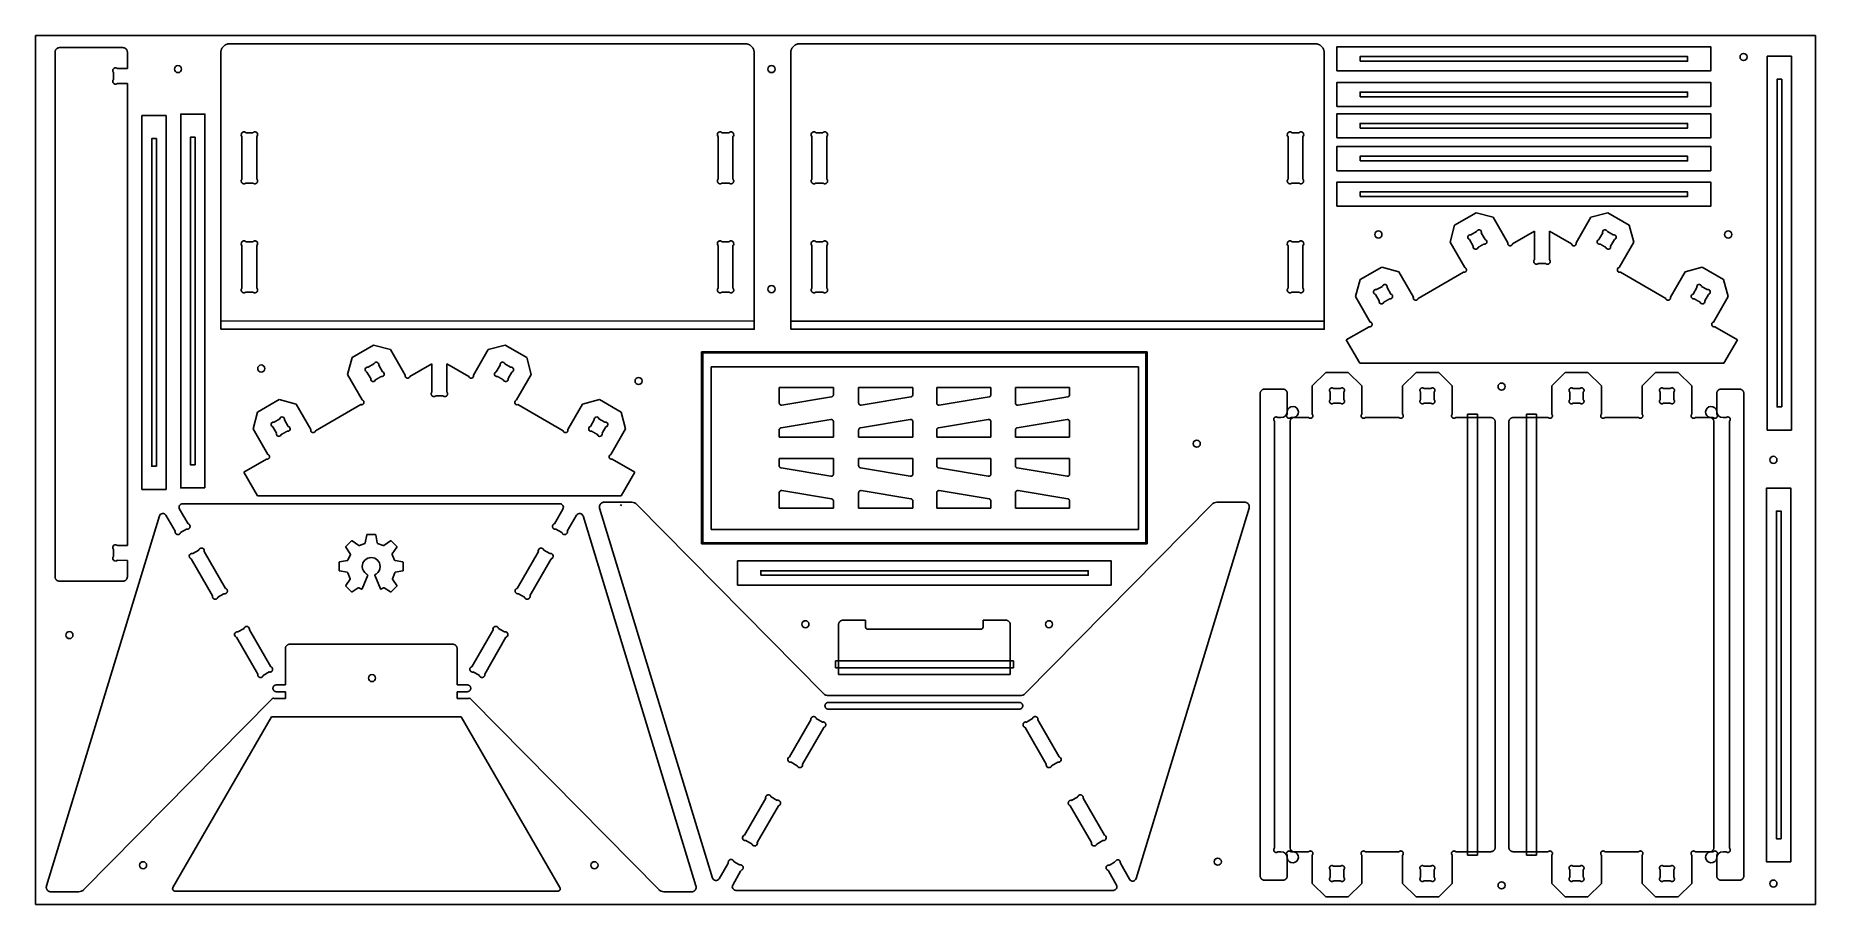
# Model space of a CAD drawing. Header units: millimetres. Extents: x 0 to 2500, y 0 to 1220.
import ezdxf

# ---------------------------------------------------------------- set-up
doc = ezdxf.new("R2010")
doc.units = ezdxf.units.MM
doc.header["$MEASUREMENT"] = 0
for name, color, linetype, true_color in [('Angled Top Entry', 96, 'Continuous', 0x007f00), ('Board Fixings', 6, 'Continuous', 0xff00ff), ('Pockets 10mm', 5, 'Continuous', 0x0000ff), ('Pockets 11mm', 172, 'Continuous', 0x0000bf), ('Pockets 5mm', 4, 'Continuous', 0x00ffff), ('Profile - inside', 30, 'Continuous', 0xff7f00), ('Profile - outside', 18, 'Continuous', 0x000000), ('Stock Perimeter', 1, 'Continuous', 0xff0007)]:
    doc.layers.add(name, color=color, linetype=linetype, true_color=true_color)

msp = doc.modelspace()

# ---------------------------------------------------------------- linework, layer by layer
at = {"layer": 'Angled Top Entry'}
for p, q in [((1009.4, 819.2, 0), (260.3, 819.3, 0)), ((1060.9, 819.2, 0), (1810, 819.2, 0))]:
    msp.add_line(p, q, dxfattribs=at)
at = {"layer": 'Board Fixings'}
for centre in [(200, 1173), (1033.7, 1173), (2399.1, 1190), (1886.2, 940.7), (2377.5, 940.7), (1033.7, 864), (317, 752.5), (847, 735), (2059.2, 727.1), (1631, 647), (2441, 624.2), (47.5, 378.2), (1081.3, 393.4), (1423.4, 393.4), (472.6, 317.8), (151, 55), (785, 55), (1660.6, 60), (2059.2, 26.7), (2441, 29.2)]:
    msp.add_circle(centre, 5, dxfattribs=at)
at = {"layer": 'Pockets 10mm'}
for p, q in [((1740.1, 678.7), (1740.1, 78.9)), ((1749.2, 683.5), (1744.9, 683.5)), ((1762.4, 79), (1762.4, 678.6)), ((2357.1, 79), (2357.1, 678.6)), ((2370.4, 683.5), (2374.6, 683.5)), ((2379.4, 678.7), (2379.4, 78.9)), ((435.6, 501.6), (442, 492.2)), ((443.7, 510.4), (435.7, 502.4)), ((454, 503.9), (444.5, 510.5)), ((462.5, 507), (454.9, 503.9)), ((465.2, 519.1), (463.1, 507.6)), ((477.2, 519.5), (465.8, 519.5)), ((479.9, 507.6), (477.8, 519.1)), ((488.1, 503.9), (480.4, 507)), ((498.5, 510.5), (489, 503.9)), ((507.3, 502.4), (499.3, 510.4)), ((500.9, 492.2), (507.4, 501.6)), ((426.5, 480.3), (426.5, 468.9)), ((438, 482.9), (427, 480.9)), ((442.1, 491.4), (438.7, 483.5)), ((504.3, 483.5), (500.9, 491.4)), ((516, 480.9), (504.9, 482.9)), ((516.4, 468.9), (516.4, 480.3)), ((427, 468.3), (437.8, 466.3)), ((441.7, 456.5), (435.6, 447.6)), ((438.4, 465.7), (441.8, 457.3)), ((458.6, 442.9), (466.5, 462.2)), ((466.3, 462.9), (465.3, 463.5)), ((476.4, 462.2), (484.4, 442.9)), ((477.6, 463.5), (476.7, 462.9)), ((501.2, 457.3), (504.5, 465.7)), ((507.4, 447.6), (501.2, 456.5)), ((505.2, 466.3), (516, 468.3)), ((435.7, 446.8), (443.7, 438.8)), ((444.5, 438.7), (453.2, 444.7)), ((454.1, 444.7), (457.9, 442.7)), ((485, 442.7), (488.9, 444.7)), ((489.7, 444.7), (498.5, 438.7)), ((499.3, 438.8), (507.3, 446.8)), ((1373.4, 341.9), (1123.6, 341.9)), ((1123.6, 341.9), (1123.6, 332.4)), ((1123.6, 332.4), (1373.4, 332.4)), ((1373.4, 332.4), (1373.4, 341.9)), ((1381.8, 283.7), (1113.5, 283.7)), ((1113.5, 274.2), (1381.8, 274.2)), ((1744.9, 74), (1749.2, 74)), ((2374.6, 74), (2370.4, 74))]:
    msp.add_line(p, q, dxfattribs=at)
for points in [[(2025.3, 69.2), (2011.4, 69.2), (2011.4, 688.4), (2025.3, 688.4), (2025.3, 69.2)], [(2094.3, 69.2), (2108.1, 69.2), (2108.1, 688.4), (2094.3, 688.4), (2094.3, 69.2)]]:
    msp.add_lwpolyline(points, dxfattribs=at)
for centre, radius, start, end in [((1749.2, 692.5), 9, 270.0677, 0), ((1765.9, 691.3), 7.86, 280.7442, 170.7674), ((1767.4, 678.6), 5, 90, 180), ((2353.6, 691.3), 7.86, 9.2326, 259.2559), ((2352.1, 678.6), 5, 0, 90), ((2370.4, 692.5), 9, 180, 269.9323), ((1767.4, 79), 5, 180, 270), ((2352.1, 79), 5, 270, 0), ((1749.2, 65), 9, 0, 89.9323), ((1765.9, 66.3), 7.86, 189.2327, 79.2559), ((2353.6, 66.3), 7.86, 100.7441, 350.7674), ((2370.4, 65), 9, 90.0677, 180)]:
    msp.add_arc(centre, radius, start, end, dxfattribs=at)
for points, weights, knots in [([(1744.9, 683.5), (1743.9, 684.5), (1742.5, 684.5), (1739.1, 684.5), (1739.1, 681.1), (1739.1, 679.7), (1740.1, 678.7)], [0.853553390593, 0.853553390593, 1, 0.707106781187, 1, 0.853553446071, 0.853553390593], [1317.5507014, 1317.5507014, 1317.5507014, 1317.6567302, 1317.6567302, 1317.8687877, 1317.8687877, 1317.9748164, 1317.9748164, 1317.9748164]), ([(2374.6, 683.5), (2375.6, 684.5), (2377, 684.5), (2380.4, 684.5), (2380.4, 681.1), (2380.4, 679.7), (2379.4, 678.7)], [0.853553390593, 0.853553390593, 1, 0.707106781187, 1, 0.853553446071, 0.853553390593], [1317.5507014, 1317.5507014, 1317.5507014, 1317.6567302, 1317.6567302, 1317.8687877, 1317.8687877, 1317.9748164, 1317.9748164, 1317.9748164]), ([(1113.5, 283.7), (1108.8, 283.7), (1108.8, 278.9), (1108.8, 274.2), (1113.5, 274.2)], [1, 0.707106781187, 1, 0.707106781187, 1], [25.4727134, 25.4727134, 25.4727134, 25.7672377, 25.7672377, 26.061762, 26.061762, 26.061762]), ([(1381.8, 274.2), (1386.6, 274.2), (1386.6, 278.9), (1386.6, 283.7), (1381.8, 283.7)], [1, 0.707106781187, 1, 0.707106781187, 1], [32.4840484, 32.4840484, 32.4840484, 32.7785727, 32.7785727, 33.073097, 33.073097, 33.073097]), ([(1740.1, 78.9), (1739.1, 77.9), (1739.1, 76.4), (1739.1, 73), (1742.5, 73), (1743.9, 73), (1744.9, 74)], [0.853553390593, 0.853553446071, 1, 0.707106781187, 1, 0.853553390593, 0.853553390593], [1917.8059293, 1917.8059293, 1917.8059293, 1917.9119581, 1917.9119581, 1918.1240156, 1918.1240156, 1918.2300443, 1918.2300443, 1918.2300443]), ([(2379.4, 78.9), (2380.4, 77.9), (2380.4, 76.4), (2380.4, 73), (2377, 73), (2375.6, 73), (2374.6, 74)], [0.853553390593, 0.853553446071, 1, 0.707106781187, 1, 0.853553390593, 0.853553390593], [1917.8059293, 1917.8059293, 1917.8059293, 1917.9119581, 1917.9119581, 1918.1240156, 1918.1240156, 1918.2300443, 1918.2300443, 1918.2300443])]:
    msp.add_rational_spline(points, weights, degree=2, knots=knots, dxfattribs=at)
for points in [[(435.7, 502.4), (435.5, 502.2), (435.4, 501.8), (435.6, 501.6)], [(444.5, 510.5), (444.2, 510.6), (443.9, 510.6), (443.7, 510.4)], [(454.9, 503.9), (454.6, 503.7), (454.2, 503.8), (454, 503.9)], [(463.1, 507.6), (463, 507.4), (462.8, 507.1), (462.5, 507)], [(465.8, 519.5), (465.5, 519.5), (465.3, 519.3), (465.2, 519.1)], [(477.8, 519.1), (477.7, 519.3), (477.4, 519.5), (477.2, 519.5)], [(480.4, 507), (480.2, 507.1), (479.9, 507.4), (479.9, 507.6)], [(489, 503.9), (488.7, 503.8), (488.3, 503.7), (488.1, 503.9)], [(499.3, 510.4), (499.1, 510.6), (498.7, 510.6), (498.5, 510.5)], [(507.4, 501.6), (507.5, 501.8), (507.5, 502.2), (507.3, 502.4)], [(427, 480.9), (426.7, 480.8), (426.5, 480.5), (426.5, 480.3)], [(438.7, 483.5), (438.6, 483.2), (438.3, 483), (438, 482.9)], [(442, 492.2), (442.2, 492), (442.2, 491.6), (442.1, 491.4)], [(500.9, 491.4), (500.8, 491.6), (500.8, 492), (500.9, 492.2)], [(504.9, 482.9), (504.6, 483), (504.4, 483.2), (504.3, 483.5)], [(516.4, 480.3), (516.4, 480.5), (516.2, 480.8), (516, 480.9)], [(426.5, 468.9), (426.5, 468.6), (426.7, 468.4), (427, 468.3)], [(437.8, 466.3), (438, 466.3), (438.3, 466), (438.4, 465.7)], [(441.8, 457.3), (441.9, 457.1), (441.9, 456.7), (441.7, 456.5)], [(465.3, 463.5), (465.1, 463.6), (464.9, 463.8), (464.7, 463.9)], [(466.5, 462.2), (466.6, 462.4), (466.5, 462.7), (466.3, 462.9)], [(476.7, 462.9), (476.4, 462.7), (476.3, 462.4), (476.4, 462.2)], [(478.2, 463.9), (478.1, 463.8), (477.8, 463.6), (477.6, 463.5)], [(501.2, 456.5), (501.1, 456.7), (501.1, 457.1), (501.2, 457.3)], [(504.5, 465.7), (504.6, 466), (504.9, 466.3), (505.2, 466.3)], [(516, 468.3), (516.2, 468.4), (516.4, 468.6), (516.4, 468.9)], [(435.6, 447.6), (435.4, 447.3), (435.5, 447), (435.7, 446.8)], [(443.7, 438.8), (443.9, 438.6), (444.2, 438.5), (444.5, 438.7)], [(453.2, 444.7), (453.4, 444.9), (453.8, 444.9), (454.1, 444.7)], [(457.9, 442.7), (458.2, 442.6), (458.5, 442.7), (458.6, 442.9)], [(484.4, 442.9), (484.5, 442.7), (484.8, 442.6), (485, 442.7)], [(488.9, 444.7), (489.1, 444.9), (489.5, 444.9), (489.7, 444.7)], [(498.5, 438.7), (498.7, 438.5), (499.1, 438.6), (499.3, 438.8)], [(507.3, 446.8), (507.5, 447), (507.5, 447.3), (507.4, 447.6)]]:
    msp.add_open_spline(points, degree=3, dxfattribs=at)
msp.add_open_spline([(464.7, 463.9), (461.2, 466.2), (458.9, 470.1), (458.9, 474.5), (458.9, 481.5), (464.5, 487.1), (471.5, 487.1), (478.4, 487.1), (484, 481.5), (484, 474.5), (484, 470.1), (481.7, 466.2), (478.2, 463.9)], degree=3, knots=[190, 190, 190, 190, 191, 191, 191, 192, 192, 192, 193, 193, 193, 194, 194, 194, 194], dxfattribs=at)
at = {"layer": 'Pockets 11mm'}
for p, q in [((935.5, 776.1), (1561.5, 776.1)), ((935.5, 506.1), (935.5, 776.1)), ((1561.5, 776.1), (1561.5, 506.1)), ((949, 754.9), (949, 526.3)), ((1549, 754.9), (949, 754.9)), ((1549, 526.3), (1549, 754.9)), ((949, 526.3), (1549, 526.3)), ((1561.5, 506.1), (935.5, 506.1))]:
    msp.add_line(p, q, dxfattribs=at)
at = {"layer": 'Pockets 5mm'}
for points in [[(1860.4, 1184.1), (2320.4, 1184.1), (2320.4, 1190.6), (1860.4, 1190.6), (1860.4, 1184.1)], [(2452.7, 698.6), (2452.7, 1158.6), (2446.2, 1158.6), (2446.2, 698.6), (2452.7, 698.6)], [(1860.4, 1134.1), (2320.4, 1134.1), (2320.4, 1140.6), (1860.4, 1140.6), (1860.4, 1134.1)], [(169.7, 615.3), (169.7, 1075.3), (163.2, 1075.3), (163.2, 615.3), (169.7, 615.3)], [(224, 617.3), (224, 1077.3), (217.5, 1077.3), (217.5, 617.3), (224, 617.3)], [(1860.4, 1090.1), (2320.4, 1090.1), (2320.4, 1096.6), (1860.4, 1096.6), (1860.4, 1090.1)], [(1860.4, 1044.1), (2320.4, 1044.1), (2320.4, 1050.6), (1860.4, 1050.6), (1860.4, 1044.1)], [(1860.4, 994.1), (2320.4, 994.1), (2320.4, 1000.6), (1860.4, 1000.6), (1860.4, 994.1)], [(2451.7, 92.2), (2451.7, 552.2), (2445.2, 552.2), (2445.2, 92.2), (2451.7, 92.2)], [(1018.5, 462.1), (1478.5, 462.1), (1478.5, 468.6), (1018.5, 468.6), (1018.5, 462.1)]]:
    msp.add_lwpolyline(points, dxfattribs=at)
at = {"layer": 'Profile - inside'}
for p, q in [((289.9, 1018.5), (289.9, 1078.3)), ((295.4, 1083.7), (305.3, 1083.7)), ((310.8, 1078.3), (310.8, 1018.5)), ((958.7, 1018.5), (958.7, 1078.3)), ((964.1, 1083.7), (974.1, 1083.7)), ((979.5, 1078.3), (979.5, 1018.5)), ((1090.5, 1018.5), (1090.5, 1078.3)), ((1096, 1083.7), (1105.9, 1083.7)), ((1111.4, 1078.3), (1111.4, 1018.5)), ((1759.3, 1018.5), (1759.3, 1078.3)), ((1764.7, 1083.7), (1774.7, 1083.7)), ((1780.1, 1078.3), (1780.1, 1018.5)), ((305.3, 1013), (295.4, 1013)), ((974.1, 1013), (964.1, 1013)), ((1105.9, 1013), (1096, 1013)), ((1774.7, 1013), (1764.7, 1013)), ((289.9, 865.4), (289.9, 925.2)), ((295.4, 930.6), (305.3, 930.6)), ((310.8, 925.2), (310.8, 865.4)), ((958.7, 865.4), (958.7, 925.2)), ((964.1, 930.6), (974.1, 930.6)), ((979.5, 925.2), (979.5, 865.4)), ((1090.5, 865.4), (1090.5, 925.2)), ((1096, 930.6), (1105.9, 930.6)), ((1111.4, 925.2), (1111.4, 865.4)), ((1759.3, 865.4), (1759.3, 925.2)), ((1764.7, 930.6), (1774.7, 930.6)), ((1780.1, 925.2), (1780.1, 865.4)), ((2014.2, 933.5), (2019.5, 924.3)), ((2024, 944.8), (2015.9, 940.2)), ((2036, 933.9), (2030.7, 943.1)), ((2195.9, 933.9), (2201.2, 943.1)), ((2207.8, 944.8), (2215.9, 940.2)), ((2217.7, 933.5), (2212.4, 924.3)), ((305.3, 859.9), (295.4, 859.9)), ((974.1, 859.9), (964.1, 859.9)), ((1105.9, 859.9), (1096, 859.9)), ((1774.7, 859.9), (1764.7, 859.9)), ((1881.9, 856.6), (1887.2, 847.4)), ((1891.8, 867.9), (1883.7, 863.3)), ((1903.7, 857), (1898.4, 866.2)), ((2328.1, 857), (2333.4, 866.2)), ((2340, 867.9), (2348.1, 863.3)), ((2349.9, 856.6), (2344.6, 847.4)), ((475.3, 758.9), (467.2, 754.2)), ((487.3, 747.9), (481.9, 757.1)), ((647.1, 747.9), (652.4, 757.1)), ((659.1, 758.9), (667.2, 754.2)), ((465.4, 747.6), (470.8, 738.4)), ((668.9, 747.6), (663.6, 738.4)), ((1818.5, 719.5), (1818.5, 708.8)), ((1832.7, 724.3), (1823.3, 724.3)), ((1823.3, 704), (1832.7, 704)), ((1837.5, 708.8), (1837.5, 719.5)), ((1945.5, 708.8), (1945.5, 719.5)), ((1950.3, 724.3), (1959.7, 724.3)), ((1959.7, 704), (1950.3, 704)), ((1964.5, 719.5), (1964.5, 708.8)), ((2155, 719.5), (2155, 708.8)), ((2169.2, 724.3), (2159.8, 724.3)), ((2159.8, 704), (2169.2, 704)), ((2174, 708.8), (2174, 719.5)), ((2282, 708.8), (2282, 719.5)), ((2286.8, 724.3), (2296.2, 724.3)), ((2296.2, 704), (2286.8, 704)), ((2301, 719.5), (2301, 708.8)), ((343.1, 682), (335, 677.4)), ((355, 671.1), (349.7, 680.3)), ((779.4, 671.1), (784.7, 680.3)), ((791.3, 682), (799.4, 677.4)), ((333.2, 670.7), (338.5, 661.5)), ((801.2, 670.7), (795.9, 661.5)), ((218.7, 485.1), (248.6, 433.3)), ((229.3, 497.6), (220.7, 492.6)), ((266.6, 443.8), (236.7, 495.6)), ((676.3, 443.8), (706.2, 495.6)), ((724.3, 485.1), (694.4, 433.3)), ((713.7, 497.6), (722.3, 492.6)), ((256, 431.3), (264.6, 436.3)), ((686.9, 431.3), (678.3, 436.3)), ((282.2, 375.2), (312.1, 323.4)), ((292.8, 387.6), (284.2, 382.6)), ((330.2, 333.8), (300.3, 385.6)), ((612.8, 333.8), (642.7, 385.6)), ((660.7, 375.2), (630.8, 323.4)), ((650.1, 387.6), (658.7, 382.6)), ((319.6, 321.4), (328.2, 326.4)), ((623.4, 321.4), (614.8, 326.4)), ((1059.2, 207.2), (1089.1, 259)), ((1096.6, 261), (1105.2, 256)), ((1400.4, 261), (1391.8, 256)), ((1437.7, 207.2), (1407.8, 259)), ((1107.2, 248.6), (1077.3, 196.8)), ((1389.8, 248.6), (1419.7, 196.8)), ((1069.8, 194.8), (1061.2, 199.8)), ((1427.1, 194.8), (1435.7, 199.8)), ((1033, 151), (1041.6, 146.1)), ((1463.9, 151), (1455.3, 146.1)), ((995.7, 97.3), (1025.6, 149.1)), ((1043.6, 138.6), (1013.7, 86.8)), ((1453.3, 138.6), (1483.2, 86.8)), ((1501.3, 97.3), (1471.4, 149.1)), ((1006.3, 84.8), (997.7, 89.8)), ((1490.7, 84.8), (1499.3, 89.8)), ((1823.3, 53.5), (1832.7, 53.5)), ((1959.7, 53.5), (1950.3, 53.5)), ((2159.8, 53.5), (2169.2, 53.5)), ((2296.2, 53.5), (2286.8, 53.5)), ((1818.5, 38.1), (1818.5, 48.7)), ((1832.7, 33.2), (1823.3, 33.2)), ((1837.5, 48.7), (1837.5, 38.1)), ((1945.5, 48.7), (1945.5, 38.1)), ((1950.3, 33.2), (1959.7, 33.2)), ((1964.5, 38.1), (1964.5, 48.7)), ((2155, 38.1), (2155, 48.7)), ((2169.2, 33.2), (2159.8, 33.2)), ((2174, 48.7), (2174, 38.1)), ((2282, 48.7), (2282, 38.1)), ((2286.8, 33.2), (2296.2, 33.2)), ((2301, 38.1), (2301, 48.7))]:
    msp.add_line(p, q, dxfattribs=at)
for centre, radius, start, end in [((292.8, 1080.9), 3.93, 120, 210), ((307.9, 1080.9), 3.93, 330, 60), ((961.5, 1080.9), 3.93, 120, 210), ((976.7, 1080.9), 3.93, 330, 60), ((1093.4, 1080.9), 3.93, 120, 210), ((1108.5, 1080.9), 3.93, 330, 60), ((1762.1, 1080.9), 3.93, 120, 210), ((1777.3, 1080.9), 3.93, 330, 60), ((292.8, 927.8), 3.93, 120, 210), ((307.9, 927.8), 3.93, 330, 60), ((961.5, 927.8), 3.93, 120, 210), ((976.7, 927.8), 3.93, 330, 60), ((1093.4, 927.8), 3.93, 120, 210), ((1108.5, 927.8), 3.93, 330, 60), ((1762.1, 927.8), 3.93, 120, 210), ((1777.3, 927.8), 3.93, 330, 60), ((2015.1, 936.8), 3.43, 74.9963, 254.9963), ((2027.4, 943.9), 3.43, 344.9963, 164.9963), ((2035.1, 930.5), 3.43, 254.9963, 74.9963), ((2196.8, 930.5), 3.43, 105.0037, 285.0037), ((2204.5, 943.9), 3.43, 15.0037, 195.0037), ((2216.8, 936.8), 3.43, 285.0037, 105.0037), ((2022.8, 923.4), 3.43, 164.9963, 344.9963), ((2209, 923.4), 3.43, 195.0037, 15.0037), ((1882.8, 860), 3.43, 74.9913, 254.9913), ((1895.1, 867.1), 3.43, 344.9913, 164.9913), ((1902.8, 853.7), 3.43, 254.9913, 74.9913), ((2329, 853.7), 3.43, 105.0087, 285.0087), ((2336.7, 867.1), 3.43, 15.0087, 195.0087), ((2349, 860), 3.43, 285.0087, 105.0087), ((1890.5, 846.6), 3.43, 164.9913, 344.9913), ((2341.3, 846.6), 3.43, 195.0087, 15.0087), ((466.3, 750.9), 3.43, 74.9963, 254.9963), ((478.6, 758), 3.43, 344.9963, 164.9963), ((655.8, 758), 3.43, 15.0037, 195.0037), ((668.1, 750.9), 3.43, 285.0037, 105.0037), ((474.1, 737.5), 3.43, 164.9963, 344.9963), ((486.4, 744.6), 3.43, 254.9963, 74.9963), ((648, 744.6), 3.43, 105.0037, 285.0037), ((660.3, 737.5), 3.43, 195.0037, 15.0037), ((334.1, 674), 3.43, 74.9913, 254.9913), ((346.4, 681.1), 3.43, 344.9913, 164.9913), ((788, 681.1), 3.43, 15.0087, 195.0087), ((800.3, 674), 3.43, 285.0087, 105.0087), ((341.8, 660.6), 3.43, 164.9913, 344.9913), ((354.1, 667.7), 3.43, 254.9913, 74.9913), ((780.3, 667.7), 3.43, 105.0087, 285.0087), ((792.6, 660.6), 3.43, 195.0087, 15.0087), ((233, 496.4), 3.93, 0, 90), ((710, 496.4), 3.93, 90, 180), ((219.8, 488.8), 3.93, 150, 240), ((723.1, 488.8), 3.93, 300, 30), ((283.4, 378.9), 3.93, 150, 240), ((296.5, 386.4), 3.93, 0, 90), ((646.4, 386.4), 3.93, 90, 180), ((659.6, 378.9), 3.93, 300, 30), ((1060.4, 203.5), 3.93, 120, 210), ((1436.6, 203.5), 3.93, 330, 60), ((1073.5, 196), 3.93, 270, 360), ((1423.4, 196), 3.93, 180, 270), ((996.8, 93.6), 3.93, 120, 210), ((1010, 86), 3.93, 270, 360), ((1487, 86), 3.93, 180, 270), ((1500.1, 93.6), 3.93, 330, 60)]:
    msp.add_arc(centre, radius, start, end, dxfattribs=at)
for points, weights in [([(289.9, 1078.3), (289.6, 1078.5), (289.4, 1078.9)], [0.914835789986, 0.948287753986, 1]), ([(290.8, 1084.3), (293.4, 1085.8), (295.4, 1083.7)], [1, 0.758819025933, 0.914835791626]), ([(305.3, 1083.7), (307.3, 1085.8), (309.9, 1084.3)], [0.914835717231, 0.758819083435, 1]), ([(311.3, 1078.9), (311.1, 1078.5), (310.8, 1078.3)], [1, 0.948287729328, 0.914835758084]), ([(958.7, 1078.3), (958.4, 1078.5), (958.1, 1078.9)], [0.914835758084, 0.948287729328, 1]), ([(959.6, 1084.3), (962.2, 1085.8), (964.1, 1083.7)], [1, 0.758819083435, 0.914835717231]), ([(974.1, 1083.7), (976, 1085.8), (978.6, 1084.3)], [0.914835791626, 0.758819025933, 1]), ([(980.1, 1078.9), (979.8, 1078.5), (979.5, 1078.3)], [1, 0.948287741657, 0.914835774035]), ([(1090.5, 1078.3), (1090.2, 1078.5), (1090, 1078.9)], [0.914835789986, 0.948287753986, 1]), ([(1091.4, 1084.3), (1094, 1085.8), (1096, 1083.7)], [1, 0.758819025933, 0.914835791626]), ([(1105.9, 1083.7), (1107.9, 1085.8), (1110.5, 1084.3)], [0.914835717231, 0.758819083435, 1]), ([(1111.9, 1078.9), (1111.7, 1078.5), (1111.4, 1078.3)], [1, 0.948287729328, 0.914835758084]), ([(1759.3, 1078.3), (1759, 1078.5), (1758.7, 1078.9)], [0.914835758084, 0.948287729328, 1]), ([(1760.1, 1084.3), (1762.8, 1085.8), (1764.7, 1083.7)], [1, 0.758819083435, 0.914835717231]), ([(1774.7, 1083.7), (1776.6, 1085.8), (1779.2, 1084.3)], [0.914835791626, 0.758819025933, 1]), ([(1780.7, 1078.9), (1780.4, 1078.5), (1780.1, 1078.3)], [1, 0.948287741657, 0.914835774035]), ([(290, 1013.1), (287.2, 1015.9), (289.9, 1018.5)], [1, 0.707106816723, 1]), ([(295.4, 1013), (292.8, 1010.3), (290, 1013.1)], [0.999999860338, 0.707106886554, 1]), ([(310.7, 1013.1), (307.9, 1010.3), (305.3, 1013)], [1, 0.707106886554, 0.999999860338]), ([(310.8, 1018.5), (313.5, 1015.9), (310.7, 1013.1)], [0.999999860338, 0.707106886554, 1]), ([(958.8, 1013.1), (956, 1015.9), (958.7, 1018.5)], [1, 0.707106816723, 1]), ([(964.1, 1013), (961.5, 1010.3), (958.8, 1013.1)], [0.999999860338, 0.707106886554, 1]), ([(979.5, 1013.1), (976.7, 1010.3), (974.1, 1013)], [1, 0.707106886554, 0.999999860338]), ([(979.5, 1018.5), (982.2, 1015.9), (979.5, 1013.1)], [0.999999860338, 0.707106886554, 1]), ([(1090.6, 1013.1), (1087.8, 1015.9), (1090.5, 1018.5)], [1, 0.707106816723, 1]), ([(1096, 1013), (1093.4, 1010.3), (1090.6, 1013.1)], [0.999999860338, 0.707106886554, 1]), ([(1111.3, 1013.1), (1108.5, 1010.3), (1105.9, 1013)], [1, 0.707106886554, 0.999999860338]), ([(1111.4, 1018.5), (1114.1, 1015.9), (1111.3, 1013.1)], [0.999999860338, 0.707106886554, 1]), ([(1759.3, 1013.1), (1756.6, 1015.9), (1759.3, 1018.5)], [1, 0.707106816723, 1]), ([(1764.7, 1013), (1762.1, 1010.3), (1759.3, 1013.1)], [0.999999860338, 0.707106886554, 1]), ([(1780, 1013.1), (1777.3, 1010.3), (1774.7, 1013)], [1, 0.707106886554, 0.999999860338]), ([(1780.1, 1018.5), (1782.8, 1015.9), (1780, 1013.1)], [0.999999860338, 0.707106886554, 1]), ([(289.9, 925.2), (289.6, 925.3), (289.4, 925.8)], [0.914835774035, 0.948287741657, 1]), ([(290.8, 931.2), (293.4, 932.7), (295.4, 930.6)], [1, 0.758819025933, 0.914835791626]), ([(305.3, 930.6), (307.3, 932.7), (309.9, 931.2)], [0.914835717231, 0.758819083435, 1]), ([(311.3, 925.8), (311.1, 925.3), (310.8, 925.2)], [1, 0.948287729328, 0.914835758084]), ([(958.7, 925.2), (958.4, 925.3), (958.1, 925.8)], [0.914835758084, 0.948287729328, 1]), ([(959.6, 931.2), (962.2, 932.7), (964.1, 930.6)], [1, 0.758819083435, 0.914835717231]), ([(974.1, 930.6), (976, 932.7), (978.6, 931.2)], [0.914835791626, 0.758819025933, 1]), ([(980.1, 925.8), (979.8, 925.3), (979.5, 925.2)], [1, 0.948287753986, 0.914835789986]), ([(1090.5, 925.2), (1090.2, 925.3), (1090, 925.8)], [0.914835774035, 0.948287741657, 1]), ([(1091.4, 931.2), (1094, 932.7), (1096, 930.6)], [1, 0.758819025933, 0.914835791626]), ([(1105.9, 930.6), (1107.9, 932.7), (1110.5, 931.2)], [0.914835717231, 0.758819083435, 1]), ([(1111.9, 925.8), (1111.7, 925.3), (1111.4, 925.2)], [1, 0.948287729328, 0.914835758084]), ([(1759.3, 925.2), (1759, 925.3), (1758.7, 925.8)], [0.914835758084, 0.948287729328, 1]), ([(1760.1, 931.2), (1762.8, 932.7), (1764.7, 930.6)], [1, 0.758819083435, 0.914835717231]), ([(1774.7, 930.6), (1776.6, 932.7), (1779.2, 931.2)], [0.914835791626, 0.758819025933, 1]), ([(1780.7, 925.8), (1780.4, 925.3), (1780.1, 925.2)], [1, 0.948287753986, 0.914835789986]), ([(290, 860), (287.2, 862.8), (289.9, 865.4)], [1, 0.707106816723, 1]), ([(295.4, 859.9), (292.8, 857.2), (290, 860)], [0.999999860338, 0.707106886554, 1]), ([(310.7, 860), (307.9, 857.2), (305.3, 859.9)], [1, 0.707106886554, 0.999999860338]), ([(310.8, 865.4), (313.5, 862.8), (310.7, 860)], [0.999999860338, 0.707106886554, 1]), ([(958.8, 860), (956, 862.8), (958.7, 865.4)], [1, 0.707106816723, 1]), ([(964.1, 859.9), (961.5, 857.2), (958.8, 860)], [0.999999860338, 0.707106886554, 1]), ([(979.5, 860), (976.7, 857.2), (974.1, 859.9)], [1, 0.707106886554, 0.999999860338]), ([(979.5, 865.4), (982.2, 862.8), (979.5, 860)], [0.999999860338, 0.707106886554, 1]), ([(1090.6, 860), (1087.8, 862.8), (1090.5, 865.4)], [1, 0.707106816723, 1]), ([(1096, 859.9), (1093.4, 857.2), (1090.6, 860)], [0.999999860338, 0.707106886554, 1]), ([(1111.3, 860), (1108.5, 857.2), (1105.9, 859.9)], [1, 0.707106886554, 0.999999860338]), ([(1111.4, 865.4), (1114.1, 862.8), (1111.3, 860)], [0.999999860338, 0.707106886554, 1]), ([(1759.3, 860), (1756.6, 862.8), (1759.3, 865.4)], [1, 0.707106816723, 1]), ([(1764.7, 859.9), (1762.1, 857.2), (1759.3, 860)], [0.999999860338, 0.707106886554, 1]), ([(1780, 860), (1777.3, 857.2), (1774.7, 859.9)], [1, 0.707106886554, 0.999999860338]), ([(1780.1, 865.4), (1782.8, 862.8), (1780, 860)], [0.999999860338, 0.707106886554, 1]), ([(233, 500.3), (230, 500.3), (229.3, 497.6)], [1, 0.758819025933, 0.914835791626]), ([(710, 500.3), (713, 500.3), (713.7, 497.6)], [1, 0.758819025933, 0.914835791626]), ([(220.7, 492.6), (218, 493.4), (216.4, 490.8)], [0.914835791626, 0.758819025933, 1]), ([(217.9, 485.4), (218.3, 485.1), (218.7, 485.1)], [1, 0.948287729328, 0.914835758084]), ([(236.7, 495.6), (236.9, 495.9), (236.9, 496.4)], [0.914835758084, 0.948287729328, 1]), ([(706.2, 495.6), (706.1, 495.9), (706.1, 496.4)], [0.914835758084, 0.948287729328, 1]), ([(722.3, 492.6), (725, 493.4), (726.5, 490.8)], [0.914835791626, 0.758819025933, 1]), ([(725.1, 485.4), (724.6, 485.1), (724.3, 485.1)], [1, 0.948287729328, 0.914835758084]), ([(248.6, 433.3), (247.5, 429.7), (251.3, 428.7)], [1, 0.707106816723, 1]), ([(251.3, 428.7), (255.1, 427.7), (256, 431.3)], [1, 0.707106816723, 1]), ([(264.6, 436.3), (268.2, 435.3), (269.3, 439.1)], [1, 0.707106816723, 1]), ([(269.3, 439.1), (270.3, 442.9), (266.6, 443.8)], [1, 0.707106816723, 1]), ([(673.7, 439.1), (672.7, 442.9), (676.3, 443.8)], [1, 0.707106816723, 1]), ([(678.3, 436.3), (674.7, 435.3), (673.7, 439.1)], [1, 0.707106816723, 1]), ([(691.6, 428.7), (687.8, 427.7), (686.9, 431.3)], [1, 0.707106816723, 1]), ([(694.4, 433.3), (695.4, 429.7), (691.6, 428.7)], [1, 0.707106816723, 1]), ([(284.2, 382.6), (281.5, 383.4), (280, 380.8)], [0.914835791626, 0.758819025933, 1]), ([(281.4, 375.4), (281.9, 375.2), (282.2, 375.2)], [1, 0.948287729328, 0.914835758084]), ([(296.5, 390.4), (293.5, 390.4), (292.8, 387.6)], [1, 0.758819025933, 0.914835791626]), ([(300.3, 385.6), (300.4, 385.9), (300.4, 386.4)], [0.914835758084, 0.948287729328, 1]), ([(642.7, 385.6), (642.5, 385.9), (642.5, 386.4)], [0.914835758084, 0.948287729328, 1]), ([(646.4, 390.4), (649.5, 390.4), (650.1, 387.6)], [1, 0.758819025933, 0.914835791626]), ([(658.7, 382.6), (661.5, 383.4), (663, 380.8)], [0.914835791626, 0.758819025933, 1]), ([(661.5, 375.4), (661.1, 375.2), (660.7, 375.2)], [1, 0.948287729328, 0.914835758084]), ([(328.2, 326.4), (331.8, 325.3), (332.8, 329.1)], [1, 0.707106816723, 1]), ([(332.8, 329.1), (333.8, 332.9), (330.2, 333.8)], [1, 0.707106816723, 1]), ([(610.1, 329.1), (609.1, 332.9), (612.8, 333.8)], [1, 0.707106816723, 1]), ([(614.8, 326.4), (611.2, 325.3), (610.1, 329.1)], [1, 0.707106816723, 1]), ([(312.1, 323.4), (311.1, 319.8), (314.9, 318.8)], [1, 0.707106816723, 1]), ([(314.9, 318.8), (318.7, 317.7), (319.6, 321.4)], [1, 0.707106816723, 1]), ([(628.1, 318.8), (624.3, 317.7), (623.4, 321.4)], [1, 0.707106816723, 1]), ([(630.8, 323.4), (631.9, 319.8), (628.1, 318.8)], [1, 0.707106816723, 1]), ([(1089.1, 259), (1088.1, 262.6), (1091.9, 263.6)], [1, 0.707106816723, 1]), ([(1091.9, 263.6), (1095.7, 264.6), (1096.6, 261)], [1, 0.707106816723, 1]), ([(1105.2, 256), (1108.8, 257.1), (1109.8, 253.3)], [1, 0.707106816723, 1]), ([(1109.8, 253.3), (1110.8, 249.5), (1107.2, 248.6)], [1, 0.707106816723, 1]), ([(1387.1, 253.3), (1386.1, 249.5), (1389.8, 248.6)], [1, 0.707106816723, 1]), ([(1391.8, 256), (1388.2, 257.1), (1387.1, 253.3)], [1, 0.707106816723, 1]), ([(1405.1, 263.6), (1401.3, 264.6), (1400.4, 261)], [1, 0.707106816723, 1]), ([(1407.8, 259), (1408.9, 262.6), (1405.1, 263.6)], [1, 0.707106816723, 1]), ([(1061.2, 199.8), (1058.5, 199), (1057, 201.6)], [0.914835791626, 0.758819025933, 1]), ([(1058.4, 206.9), (1058.9, 207.2), (1059.2, 207.2)], [1, 0.948287729328, 0.914835758084]), ([(1435.7, 199.8), (1438.5, 199), (1440, 201.6)], [0.914835791626, 0.758819025933, 1]), ([(1438.5, 206.9), (1438.1, 207.2), (1437.7, 207.2)], [1, 0.948287729328, 0.914835758084]), ([(1073.5, 192), (1070.5, 192), (1069.8, 194.8)], [1, 0.758819025933, 0.914835791626]), ([(1077.3, 196.8), (1077.4, 196.5), (1077.4, 196)], [0.914835758084, 0.948287729328, 1]), ([(1419.7, 196.8), (1419.5, 196.5), (1419.5, 196)], [0.914835758084, 0.948287729328, 1]), ([(1423.4, 192), (1426.5, 192), (1427.1, 194.8)], [1, 0.758819025933, 0.914835791626]), ([(1025.6, 149.1), (1024.5, 152.7), (1028.3, 153.7)], [1, 0.707106816723, 1]), ([(1028.3, 153.7), (1032.1, 154.7), (1033, 151)], [1, 0.707106816723, 1]), ([(1468.6, 153.7), (1464.8, 154.7), (1463.9, 151)], [1, 0.707106816723, 1]), ([(1471.4, 149.1), (1472.4, 152.7), (1468.6, 153.7)], [1, 0.707106816723, 1]), ([(1041.6, 146.1), (1045.2, 147.1), (1046.3, 143.3)], [1, 0.707106816723, 1]), ([(1046.3, 143.3), (1047.3, 139.5), (1043.6, 138.6)], [1, 0.707106816723, 1]), ([(1450.7, 143.3), (1449.7, 139.5), (1453.3, 138.6)], [1, 0.707106816723, 1]), ([(1455.3, 146.1), (1451.7, 147.1), (1450.7, 143.3)], [1, 0.707106816723, 1]), ([(997.7, 89.8), (995, 89), (993.4, 91.6)], [0.914835791626, 0.758819025933, 1]), ([(994.9, 97), (995.3, 97.2), (995.7, 97.3)], [1, 0.948287729328, 0.914835758084]), ([(1010, 82.1), (1007, 82.1), (1006.3, 84.8)], [1, 0.758819025933, 0.914835791626]), ([(1013.7, 86.8), (1013.9, 86.5), (1013.9, 86)], [0.914835758084, 0.948287729328, 1]), ([(1483.2, 86.8), (1483.1, 86.5), (1483.1, 86)], [0.914835758084, 0.948287729328, 1]), ([(1487, 82.1), (1490, 82.1), (1490.7, 84.8)], [1, 0.758819025933, 0.914835791626]), ([(1499.3, 89.8), (1502, 89), (1503.5, 91.6)], [0.914835791626, 0.758819025933, 1]), ([(1502.1, 97), (1501.6, 97.2), (1501.3, 97.3)], [1, 0.948287729328, 0.914835758084])]:
    msp.add_rational_spline(points, weights, degree=2, dxfattribs=at)
for points in [[(2026.1, 922.6), (2030.2, 924.9), (2034.2, 927.2)], [(2205.7, 922.6), (2201.7, 924.9), (2197.6, 927.2)], [(1893.9, 845.7), (1897.9, 848), (1902, 850.3)], [(2338, 845.7), (2333.9, 848), (2329.9, 850.3)], [(477.4, 736.6), (481.4, 739), (485.5, 741.3)], [(657, 736.6), (653, 739), (648.9, 741.3)], [(345.1, 659.8), (349.2, 662.1), (353.2, 664.4)], [(789.3, 659.8), (785.2, 662.1), (781.2, 664.4)]]:
    msp.add_open_spline(points, degree=2, dxfattribs=at)
for points, weights, knots in [([(1823.3, 724.3), (1822.3, 725.3), (1820.9, 725.3), (1817.5, 725.3), (1817.5, 721.9), (1817.5, 720.5), (1818.5, 719.5)], [0.853553390593, 0.853553390593, 1, 0.707106781187, 1, 0.853553446071, 0.853553390593], [0.8923534, 0.8923534, 0.8923534, 0.9983822, 0.9983822, 1.2104397, 1.2104397, 1.3164684, 1.3164684, 1.3164684]), ([(1837.5, 719.5), (1838.5, 720.5), (1838.5, 721.9), (1838.5, 725.3), (1835.1, 725.3), (1833.7, 725.3), (1832.7, 724.3)], [0.853553390593, 0.853553370032, 1, 0.707106781187, 1, 0.853553390593, 0.853553390593], [0.100076, 0.100076, 0.100076, 0.2061048, 0.2061048, 0.4181623, 0.4181623, 0.524191, 0.524191, 0.524191]), ([(1945.5, 719.5), (1944.5, 720.5), (1944.5, 721.9), (1944.5, 725.3), (1947.9, 725.3), (1949.3, 725.3), (1950.3, 724.3)], [0.853553390593, 0.853553370032, 1, 0.707106781187, 1, 0.853553390593, 0.853553390593], [0.100076, 0.100076, 0.100076, 0.2061048, 0.2061048, 0.4181623, 0.4181623, 0.524191, 0.524191, 0.524191]), ([(1959.7, 724.3), (1960.7, 725.3), (1962.1, 725.3), (1965.5, 725.3), (1965.5, 721.9), (1965.5, 720.5), (1964.5, 719.5)], [0.853553390593, 0.853553390593, 1, 0.707106781187, 1, 0.853553446071, 0.853553390593], [0.8923534, 0.8923534, 0.8923534, 0.9983822, 0.9983822, 1.2104397, 1.2104397, 1.3164684, 1.3164684, 1.3164684]), ([(2159.8, 724.3), (2158.8, 725.3), (2157.4, 725.3), (2154, 725.3), (2154, 721.9), (2154, 720.5), (2155, 719.5)], [0.853553390593, 0.853553390593, 1, 0.707106781187, 1, 0.853553446071, 0.853553390593], [0.8923534, 0.8923534, 0.8923534, 0.9983822, 0.9983822, 1.2104397, 1.2104397, 1.3164684, 1.3164684, 1.3164684]), ([(2174, 719.5), (2175, 720.5), (2175, 721.9), (2175, 725.3), (2171.6, 725.3), (2170.2, 725.3), (2169.2, 724.3)], [0.853553390593, 0.853553370032, 1, 0.707106781187, 1, 0.853553390593, 0.853553390593], [0.100076, 0.100076, 0.100076, 0.2061048, 0.2061048, 0.4181623, 0.4181623, 0.524191, 0.524191, 0.524191]), ([(2282, 719.5), (2281, 720.5), (2281, 721.9), (2281, 725.3), (2284.4, 725.3), (2285.8, 725.3), (2286.8, 724.3)], [0.853553390593, 0.853553370032, 1, 0.707106781187, 1, 0.853553390593, 0.853553390593], [0.100076, 0.100076, 0.100076, 0.2061048, 0.2061048, 0.4181623, 0.4181623, 0.524191, 0.524191, 0.524191]), ([(2296.2, 724.3), (2297.2, 725.3), (2298.6, 725.3), (2302, 725.3), (2302, 721.9), (2302, 720.5), (2301, 719.5)], [0.853553390593, 0.853553390593, 1, 0.707106781187, 1, 0.853553446071, 0.853553390593], [0.8923534, 0.8923534, 0.8923534, 0.9983822, 0.9983822, 1.2104397, 1.2104397, 1.3164684, 1.3164684, 1.3164684]), ([(1818.5, 708.8), (1817.5, 707.8), (1817.5, 706.4), (1817.5, 703), (1820.9, 703), (1822.3, 703), (1823.3, 704)], [0.853553390593, 0.853553328908, 1, 0.707106781187, 1, 0.853553385453, 0.853553390593], [1.7346307, 1.7346307, 1.7346307, 1.8406595, 1.8406595, 2.052717, 2.052717, 2.1587457, 2.1587457, 2.1587457]), ([(1832.7, 704), (1833.7, 703), (1835.1, 703), (1838.5, 703), (1838.5, 706.4), (1838.5, 707.8), (1837.5, 708.8)], [0.853553390593, 0.853553430649, 1, 0.707106781187, 1, 0.85355344093, 0.853553390593], [-0.7422013, -0.7422013, -0.7422013, -0.6361725, -0.6361725, -0.424115, -0.424115, -0.3180863, -0.3180863, -0.3180863]), ([(1950.3, 704), (1949.3, 703), (1947.9, 703), (1944.5, 703), (1944.5, 706.4), (1944.5, 707.8), (1945.5, 708.8)], [0.853553390593, 0.853553430649, 1, 0.707106781187, 1, 0.85355344093, 0.853553390593], [-0.7422013, -0.7422013, -0.7422013, -0.6361725, -0.6361725, -0.424115, -0.424115, -0.3180863, -0.3180863, -0.3180863]), ([(1964.5, 708.8), (1965.5, 707.8), (1965.5, 706.4), (1965.5, 703), (1962.1, 703), (1960.7, 703), (1959.7, 704)], [0.853553390593, 0.853553328908, 1, 0.707106781187, 1, 0.853553385453, 0.853553390593], [1.7346307, 1.7346307, 1.7346307, 1.8406595, 1.8406595, 2.052717, 2.052717, 2.1587457, 2.1587457, 2.1587457]), ([(2155, 708.8), (2154, 707.8), (2154, 706.4), (2154, 703), (2157.4, 703), (2158.8, 703), (2159.8, 704)], [0.853553390593, 0.853553328908, 1, 0.707106781187, 1, 0.853553385453, 0.853553390593], [1.7346307, 1.7346307, 1.7346307, 1.8406595, 1.8406595, 2.052717, 2.052717, 2.1587457, 2.1587457, 2.1587457]), ([(2169.2, 704), (2170.2, 703), (2171.6, 703), (2175, 703), (2175, 706.4), (2175, 707.8), (2174, 708.8)], [0.853553390593, 0.853553430649, 1, 0.707106781187, 1, 0.85355344093, 0.853553390593], [-0.7422013, -0.7422013, -0.7422013, -0.6361725, -0.6361725, -0.424115, -0.424115, -0.3180863, -0.3180863, -0.3180863]), ([(2286.8, 704), (2285.8, 703), (2284.4, 703), (2281, 703), (2281, 706.4), (2281, 707.8), (2282, 708.8)], [0.853553390593, 0.853553430649, 1, 0.707106781187, 1, 0.85355344093, 0.853553390593], [-0.7422013, -0.7422013, -0.7422013, -0.6361725, -0.6361725, -0.424115, -0.424115, -0.3180863, -0.3180863, -0.3180863]), ([(2301, 708.8), (2302, 707.8), (2302, 706.4), (2302, 703), (2298.6, 703), (2297.2, 703), (2296.2, 704)], [0.853553390593, 0.853553328908, 1, 0.707106781187, 1, 0.853553385453, 0.853553390593], [1.7346307, 1.7346307, 1.7346307, 1.8406595, 1.8406595, 2.052717, 2.052717, 2.1587457, 2.1587457, 2.1587457]), ([(1818.5, 48.7), (1817.5, 49.7), (1817.5, 51.1), (1817.5, 54.5), (1820.9, 54.5), (1822.3, 54.5), (1823.3, 53.5)], [0.853553390593, 0.853553328908, 1, 0.707106781187, 1, 0.853553385453, 0.853553390593], [1.7346307, 1.7346307, 1.7346307, 1.8406595, 1.8406595, 2.052717, 2.052717, 2.1587457, 2.1587457, 2.1587457]), ([(1832.7, 53.5), (1833.7, 54.5), (1835.1, 54.5), (1838.5, 54.5), (1838.5, 51.1), (1838.5, 49.7), (1837.5, 48.7)], [0.853553390593, 0.853553430649, 1, 0.707106781187, 1, 0.85355344093, 0.853553390593], [-0.7422013, -0.7422013, -0.7422013, -0.6361725, -0.6361725, -0.424115, -0.424115, -0.3180863, -0.3180863, -0.3180863]), ([(1950.3, 53.5), (1949.3, 54.5), (1947.9, 54.5), (1944.5, 54.5), (1944.5, 51.1), (1944.5, 49.7), (1945.5, 48.7)], [0.853553390593, 0.853553430649, 1, 0.707106781187, 1, 0.85355344093, 0.853553390593], [-0.7422013, -0.7422013, -0.7422013, -0.6361725, -0.6361725, -0.424115, -0.424115, -0.3180863, -0.3180863, -0.3180863]), ([(1964.5, 48.7), (1965.5, 49.7), (1965.5, 51.1), (1965.5, 54.5), (1962.1, 54.5), (1960.7, 54.5), (1959.7, 53.5)], [0.853553390593, 0.853553328908, 1, 0.707106781187, 1, 0.853553385453, 0.853553390593], [1.7346307, 1.7346307, 1.7346307, 1.8406595, 1.8406595, 2.052717, 2.052717, 2.1587457, 2.1587457, 2.1587457]), ([(2155, 48.7), (2154, 49.7), (2154, 51.1), (2154, 54.5), (2157.4, 54.5), (2158.8, 54.5), (2159.8, 53.5)], [0.853553390593, 0.853553328908, 1, 0.707106781187, 1, 0.853553385453, 0.853553390593], [1.7346307, 1.7346307, 1.7346307, 1.8406595, 1.8406595, 2.052717, 2.052717, 2.1587457, 2.1587457, 2.1587457]), ([(2169.2, 53.5), (2170.2, 54.5), (2171.6, 54.5), (2175, 54.5), (2175, 51.1), (2175, 49.7), (2174, 48.7)], [0.853553390593, 0.853553430649, 1, 0.707106781187, 1, 0.85355344093, 0.853553390593], [-0.7422013, -0.7422013, -0.7422013, -0.6361725, -0.6361725, -0.424115, -0.424115, -0.3180863, -0.3180863, -0.3180863]), ([(2286.8, 53.5), (2285.8, 54.5), (2284.4, 54.5), (2281, 54.5), (2281, 51.1), (2281, 49.7), (2282, 48.7)], [0.853553390593, 0.853553430649, 1, 0.707106781187, 1, 0.85355344093, 0.853553390593], [-0.7422013, -0.7422013, -0.7422013, -0.6361725, -0.6361725, -0.424115, -0.424115, -0.3180863, -0.3180863, -0.3180863]), ([(2301, 48.7), (2302, 49.7), (2302, 51.1), (2302, 54.5), (2298.6, 54.5), (2297.2, 54.5), (2296.2, 53.5)], [0.853553390593, 0.853553328908, 1, 0.707106781187, 1, 0.853553385453, 0.853553390593], [1.7346307, 1.7346307, 1.7346307, 1.8406595, 1.8406595, 2.052717, 2.052717, 2.1587457, 2.1587457, 2.1587457]), ([(1823.3, 33.2), (1822.3, 32.2), (1820.9, 32.2), (1817.5, 32.2), (1817.5, 35.6), (1817.5, 37.1), (1818.5, 38.1)], [0.853553390593, 0.853553390593, 1, 0.707106781187, 1, 0.853553446071, 0.853553390593], [0.8923534, 0.8923534, 0.8923534, 0.9983822, 0.9983822, 1.2104397, 1.2104397, 1.3164684, 1.3164684, 1.3164684]), ([(1837.5, 38.1), (1838.5, 37.1), (1838.5, 35.6), (1838.5, 32.2), (1835.1, 32.2), (1833.7, 32.2), (1832.7, 33.2)], [0.853553390593, 0.853553370032, 1, 0.707106781187, 1, 0.853553390593, 0.853553390593], [0.100076, 0.100076, 0.100076, 0.2061048, 0.2061048, 0.4181623, 0.4181623, 0.524191, 0.524191, 0.524191]), ([(1945.5, 38.1), (1944.5, 37.1), (1944.5, 35.6), (1944.5, 32.2), (1947.9, 32.2), (1949.3, 32.2), (1950.3, 33.2)], [0.853553390593, 0.853553370032, 1, 0.707106781187, 1, 0.853553390593, 0.853553390593], [0.100076, 0.100076, 0.100076, 0.2061048, 0.2061048, 0.4181623, 0.4181623, 0.524191, 0.524191, 0.524191]), ([(1959.7, 33.2), (1960.7, 32.2), (1962.1, 32.2), (1965.5, 32.2), (1965.5, 35.6), (1965.5, 37.1), (1964.5, 38.1)], [0.853553390593, 0.853553390593, 1, 0.707106781187, 1, 0.853553446071, 0.853553390593], [0.8923534, 0.8923534, 0.8923534, 0.9983822, 0.9983822, 1.2104397, 1.2104397, 1.3164684, 1.3164684, 1.3164684]), ([(2159.8, 33.2), (2158.8, 32.2), (2157.4, 32.2), (2154, 32.2), (2154, 35.6), (2154, 37.1), (2155, 38.1)], [0.853553390593, 0.853553390593, 1, 0.707106781187, 1, 0.853553446071, 0.853553390593], [0.8923534, 0.8923534, 0.8923534, 0.9983822, 0.9983822, 1.2104397, 1.2104397, 1.3164684, 1.3164684, 1.3164684]), ([(2174, 38.1), (2175, 37.1), (2175, 35.6), (2175, 32.2), (2171.6, 32.2), (2170.2, 32.2), (2169.2, 33.2)], [0.853553390593, 0.853553370032, 1, 0.707106781187, 1, 0.853553390593, 0.853553390593], [0.100076, 0.100076, 0.100076, 0.2061048, 0.2061048, 0.4181623, 0.4181623, 0.524191, 0.524191, 0.524191]), ([(2282, 38.1), (2281, 37.1), (2281, 35.6), (2281, 32.2), (2284.4, 32.2), (2285.8, 32.2), (2286.8, 33.2)], [0.853553390593, 0.853553370032, 1, 0.707106781187, 1, 0.853553390593, 0.853553390593], [0.100076, 0.100076, 0.100076, 0.2061048, 0.2061048, 0.4181623, 0.4181623, 0.524191, 0.524191, 0.524191]), ([(2296.2, 33.2), (2297.2, 32.2), (2298.6, 32.2), (2302, 32.2), (2302, 35.6), (2302, 37.1), (2301, 38.1)], [0.853553390593, 0.853553390593, 1, 0.707106781187, 1, 0.853553446071, 0.853553390593], [0.8923534, 0.8923534, 0.8923534, 0.9983822, 0.9983822, 1.2104397, 1.2104397, 1.3164684, 1.3164684, 1.3164684])]:
    msp.add_rational_spline(points, weights, degree=2, knots=knots, dxfattribs=at)
at = {"layer": 'Profile - outside'}
for p, q in [((39.7, 1203.1), (33.7, 1203.1)), ((53.6, 1203.1), (39.7, 1203.1)), ((122.6, 1203.1), (53.6, 1203.1)), ((272.8, 1208.6, 0), (996.7, 1208.6, 0)), ((1073.4, 1208.6, 0), (1797.3, 1208.6, 0)), ((27.3, 1196.8), (27.3, 460.2)), ((128.9, 1173.8), (128.9, 1196.8)), ((109.5, 1158.4), (109.5, 1168.3)), ((114.9, 1173.8), (128.9, 1173.8)), ((128.9, 1152.8), (114.9, 1152.9)), ((128.9, 504.1), (128.9, 1152.8)), ((1993.2, 953.8), (1986.8, 930)), ((2023.5, 971.3), (1993.2, 953.8)), ((2047.3, 964.9), (2023.5, 971.3)), ((2067.9, 929.2), (2047.3, 964.9)), ((2184.4, 964.9), (2163.9, 929.2)), ((2208.3, 971.3), (2184.4, 964.9)), ((2238.6, 953.8), (2208.3, 971.3)), ((2244.9, 930), (2238.6, 953.8)), ((1986.8, 930), (2007.4, 894.3)), ((2105.4, 945.3), (2074.5, 927.4)), ((2105.5, 905.5), (2105.4, 945.3)), ((2126.4, 945.3), (2126.3, 905.5)), ((2157.2, 927.5), (2126.4, 945.3)), ((2224.4, 894.3), (2244.9, 930)), ((2120.9, 900.1), (2110.9, 900.1)), ((1860.6, 877.4), (1854.2, 853.5)), ((1890.9, 894.8), (1860.6, 877.4)), ((1914.7, 888.4), (1890.9, 894.8)), ((1935.3, 852.7), (1914.7, 888.4)), ((2005.6, 887.7), (1941.9, 851)), ((2289.7, 851), (2226.1, 887.7)), ((2316.9, 888.4), (2296.3, 852.7)), ((2340.8, 894.8), (2316.9, 888.4)), ((2371, 877.3), (2340.8, 894.8)), ((2377.4, 853.5), (2371, 877.3)), ((1854.2, 853.5), (1874.8, 817.8)), ((2356.8, 817.8), (2377.4, 853.5)), ((1009.4, 807.7), (260.3, 807.8, 0)), ((1810, 807.7), (1060.9, 807.8, 0)), ((1873, 811.2), (1841.1, 792.8)), ((2390.4, 792.8), (2358.6, 811.2)), ((474.8, 785.4), (444.5, 767.9)), ((498.6, 779), (474.8, 785.4)), ((519.2, 743.3), (498.6, 779)), ((635.7, 779), (615.1, 743.3)), ((659.6, 785.4), (635.7, 779)), ((689.8, 767.9), (659.6, 785.4)), ((1841.1, 792.8), (1860.2, 759.8)), ((2371.4, 759.8), (2390.4, 792.8)), ((444.5, 767.9), (438.1, 744.1)), ((556.7, 759.3), (525.8, 741.5)), ((556.8, 719.6), (556.7, 759.3)), ((577.7, 759.3), (577.6, 719.6)), ((608.5, 741.5), (577.7, 759.3)), ((696.2, 744.1), (689.8, 767.9)), ((1559.6, 774.4), (937.3, 774.4)), ((937.3, 774.4), (937.3, 755.4)), ((937.3, 755.4), (937.3, 526.8)), ((1559.6, 755.4), (1559.6, 774.4)), ((1559.6, 526.8), (1559.6, 755.4)), ((1860.2, 759.8), (2371.4, 759.8)), ((438.1, 744.1), (458.7, 708.4)), ((675.6, 708.4), (696.2, 744.1)), ((1044.5, 704.3), (1044.5, 725.9)), ((1044.5, 725.9), (1120.7, 725.9)), ((1120.7, 725.9), (1120.7, 715.9)), ((1232.3, 725.9), (1156.1, 725.9)), ((1156.1, 725.9), (1156.1, 704.3)), ((1232.3, 715.9), (1232.3, 725.9)), ((1265.7, 704.3), (1265.7, 725.9)), ((1265.7, 725.9), (1341.9, 725.9)), ((1341.9, 725.9), (1341.9, 715.9)), ((1376.3, 704.3), (1376.3, 725.9)), ((1376.3, 725.9), (1452.5, 725.9)), ((1452.5, 725.9), (1452.5, 715.9)), ((1793.1, 728), (1812.1, 747.1)), ((1793.1, 688.4), (1793.1, 728)), ((1812.1, 747.1), (1843.9, 747.1)), ((1843.9, 747.1), (1862.9, 728)), ((1862.9, 728), (1862.9, 688.4)), ((1920.1, 728), (1939.1, 747.1)), ((1920.1, 688.4), (1920.1, 728)), ((1939.1, 747.1), (1970.9, 747.1)), ((1970.9, 747.1), (1989.9, 728)), ((1989.9, 728), (1989.9, 688.4)), ((2148.6, 747.1), (2129.6, 728)), ((2129.6, 728), (2129.6, 688.4)), ((2180.4, 747.1), (2148.6, 747.1)), ((2199.4, 728), (2180.4, 747.1)), ((2199.4, 688.4), (2199.4, 728)), ((2275.6, 747.1), (2256.6, 728)), ((2256.6, 728), (2256.6, 688.4)), ((2307.4, 747.1), (2275.6, 747.1)), ((2326.4, 728), (2307.4, 747.1)), ((2326.4, 688.4), (2326.4, 728)), ((342.1, 708.9), (311.9, 691.4)), ((366, 702.5), (342.1, 708.9)), ((386.5, 666.8), (366, 702.5)), ((456.9, 701.8), (393.2, 665)), ((572.2, 714.2), (562.2, 714.2)), ((741, 665.1), (677.4, 701.8)), ((768.2, 702.5), (747.6, 666.8)), ((792, 708.9), (768.2, 702.5)), ((822.3, 691.4), (792, 708.9)), ((1118, 712.8), (1048.2, 701.1)), ((1159.8, 701.1), (1229.6, 712.8)), ((1339.2, 712.8), (1269.4, 701.1)), ((1449.8, 712.8), (1380, 701.1)), ((1720.1, 683.6), (1720.1, 717.3)), ((1726.4, 723.7), (1751.8, 723.7)), ((1758.2, 717.3), (1758.2, 688.4)), ((2361.4, 717.3), (2361.4, 688.4)), ((2393.1, 723.7), (2367.7, 723.7)), ((2399.5, 683.6), (2399.5, 717.3)), ((311.9, 691.4), (305.5, 667.6)), ((828.7, 667.6), (822.3, 691.4)), ((1047.1, 669.2), (1117, 680.9)), ((1120.7, 677.7), (1120.7, 656.1)), ((1158.7, 669.2), (1228.6, 680.9)), ((1232.3, 677.7), (1232.3, 656.1)), ((1338.2, 680.9), (1268.3, 669.2)), ((1341.9, 656.1), (1341.9, 677.7)), ((1378.9, 669.2), (1448.8, 680.9)), ((1452.5, 677.7), (1452.5, 656.1)), ((1720.1, 74), (1720.1, 683.6)), ((1763, 683.6), (1788.2, 683.6)), ((1867.8, 683.6), (1872.5, 683.6)), ((1872.5, 683.6), (1910.6, 683.6)), ((1910.6, 683.6), (1915.2, 683.6)), ((1994.8, 683.6), (2010.4, 683.6)), ((2010.4, 683.6), (2026.3, 683.6)), ((2026.3, 683.6), (2043.9, 683.6)), ((2050.3, 677.2), (2050.3, 80.3)), ((2069.3, 677.2), (2069.3, 80.3)), ((2093.2, 683.6), (2075.6, 683.6)), ((2109.1, 683.6), (2093.2, 683.6)), ((2124.7, 683.6), (2109.1, 683.6)), ((2209, 683.6), (2204.3, 683.6)), ((2247.1, 683.6), (2209, 683.6)), ((2251.7, 683.6), (2247.1, 683.6)), ((2356.5, 683.6), (2331.3, 683.6)), ((2399.5, 74), (2399.5, 683.6)), ((305.5, 667.6), (326, 631.9)), ((808.1, 631.9), (828.7, 667.6)), ((1044.5, 656.1), (1044.5, 666.1)), ((1120.7, 656.1), (1044.5, 656.1)), ((1156.1, 656.1), (1156.1, 666.1)), ((1232.3, 656.1), (1156.1, 656.1)), ((1265.7, 666.1), (1265.7, 656.1)), ((1265.7, 656.1), (1341.9, 656.1)), ((1376.3, 656.1), (1376.3, 666.1)), ((1452.5, 656.1), (1376.3, 656.1)), ((324.3, 625.3), (292.4, 606.9)), ((841.7, 606.9), (809.9, 625.3)), ((1044.5, 626.1), (1044.5, 616.1)), ((1120.7, 626.1), (1044.5, 626.1)), ((1120.7, 604.4), (1120.7, 626.1)), ((1156.1, 626.1), (1156.1, 616.1)), ((1232.3, 626.1), (1156.1, 626.1)), ((1232.3, 604.4), (1232.3, 626.1)), ((1265.7, 616.1), (1265.7, 626.1)), ((1265.7, 626.1), (1341.9, 626.1)), ((1341.9, 626.1), (1341.9, 604.4)), ((1376.3, 626.1), (1376.3, 616.1)), ((1452.5, 626.1), (1376.3, 626.1)), ((1452.5, 604.4), (1452.5, 626.1)), ((292.4, 606.9), (311.5, 573.9)), ((822.6, 573.9), (841.7, 606.9)), ((1047.1, 612.9), (1117, 601.3)), ((1158.7, 612.9), (1228.6, 601.3)), ((1338.2, 601.3), (1268.3, 612.9)), ((1378.9, 612.9), (1448.8, 601.3)), ((1044.5, 577.9), (1044.5, 556.3)), ((1118, 569.4), (1048.2, 581)), ((1156.1, 556.3), (1156.1, 577.9)), ((1159.8, 581), (1229.6, 569.4)), ((1265.7, 577.9), (1265.7, 556.3)), ((1339.2, 569.4), (1269.4, 581)), ((1376.3, 577.9), (1376.3, 556.3)), ((1449.8, 569.4), (1380, 581)), ((202.3, 555.2), (214.2, 534.5)), ((736.3, 562.7), (206.6, 562.7)), ((311.5, 573.9), (822.6, 573.9)), ((728.8, 534.5), (740.7, 555.2)), ((950.9, 36.9), (792.3, 556.5)), ((798.4, 564.7), (799, 564.7)), ((799, 564.7), (799.6, 564.7)), ((799.6, 564.7), (837.6, 564.7)), ((844.7, 561.7), (1106.8, 296.2)), ((1044.5, 556.3), (1120.7, 556.3)), ((1120.7, 556.3), (1120.7, 566.3)), ((1232.3, 556.3), (1156.1, 556.3)), ((1232.3, 566.3), (1232.3, 556.3)), ((1265.7, 556.3), (1341.9, 556.3)), ((1341.9, 556.3), (1341.9, 566.3)), ((1376.3, 556.3), (1452.5, 556.3)), ((1390.2, 296.2), (1652.2, 561.7)), ((1452.5, 556.3), (1452.5, 566.3)), ((1704.6, 556.5), (1545.8, 36.3)), ((1659.4, 564.7), (1697.4, 564.7)), ((1697.4, 564.7), (1698, 564.7)), ((1698, 564.7), (1698.1, 564.7)), ((1698.1, 564.7), (1698.3, 564.7)), ((1698.3, 564.7), (1698.5, 564.7)), ((173.9, 545.5), (15.3, 25.9)), ((196.1, 524.1), (183.1, 546.5)), ((212.2, 527), (203.5, 522.1)), ((739.4, 522.1), (730.8, 527)), ((759.9, 546.5), (746.9, 524.1)), ((927.6, 25.9), (769, 545.5)), ((937.3, 526.8), (937.3, 507.7)), ((1559.6, 507.7), (1559.6, 526.8)), ((114.9, 504.1), (128.9, 504.1)), ((937.3, 507.7), (1559.6, 507.7)), ((109.5, 488.7), (109.5, 498.6)), ((128.9, 483.1), (114.9, 483.2)), ((128.9, 460.2), (128.9, 483.1)), ((33.7, 453.8), (39.7, 453.8)), ((39.7, 453.8), (53.6, 453.8)), ((53.6, 453.8), (122.6, 453.8)), ((1127.8, 392.7), (1127.8, 341.9)), ((1165.9, 399.1), (1134.2, 399.1)), ((1165.9, 389.4), (1165.9, 399.1)), ((1328, 386.4), (1168.9, 386.4)), ((1331, 399.1), (1331, 389.4)), ((1362.8, 399.1), (1331, 399.1)), ((1369.1, 341.9), (1369.1, 392.7)), ((350.8, 317.8), (350.8, 359)), ((357.2, 365.4), (388.9, 365.4)), ((388.9, 365.4), (554, 365.4)), ((554, 365.4), (585.8, 365.4)), ((592.1, 359), (592.1, 317.8)), ((1127.8, 341.9), (1127.8, 332.4)), ((1127.8, 332.4), (1127.8, 322.9)), ((1369.1, 332.4), (1369.1, 341.9)), ((1369.1, 322.9), (1369.1, 332.4)), ((338.1, 308.2), (350.8, 308.2)), ((350.8, 308.2), (350.8, 317.8)), ((592.1, 317.8), (592.1, 308.2)), ((592.1, 308.2), (606.4, 308.2)), ((1127.8, 322.9), (1369.1, 322.9)), ((67.7, 20.7), (330.9, 287.3)), ((335.4, 289.2), (350.8, 289.2)), ((350.8, 298.7), (338.1, 298.7)), ((350.8, 289.2), (350.8, 298.7)), ((606.4, 298.7), (592.1, 298.7)), ((592.1, 298.7), (592.1, 289.2)), ((592.1, 289.2), (607.6, 289.2)), ((612.1, 287.3), (875.2, 20.7)), ((1113.9, 293.2), (1127.8, 293.2)), ((1127.8, 293.2), (1248.5, 293.2)), ((1248.5, 293.2), (1369.1, 293.2)), ((1369.1, 293.2), (1383, 293.2)), ((331.4, 263.6), (192.9, 23.5)), ((597.9, 263.6), (331.4, 263.6)), ((736.6, 23.5), (597.9, 263.6)), ((972.3, 56.9), (960.1, 35.9)), ((987.8, 56.2), (982, 59.5)), ((1515.4, 59.3), (1509.2, 55.7)), ((1536.7, 35.2), (1524.2, 56.9)), ((1720.1, 40.2), (1720.1, 74)), ((1758.2, 69.1), (1758.2, 40.2)), ((1788.2, 74), (1763, 74)), ((1793.1, 29.5), (1793.1, 69.1)), ((1862.9, 69.1), (1862.9, 29.5)), ((1872.5, 74), (1867.8, 74)), ((1910.6, 74), (1872.5, 74)), ((1915.2, 74), (1910.6, 74)), ((1920.1, 29.5), (1920.1, 69.1)), ((1989.9, 69.1), (1989.9, 29.5)), ((2010.4, 74), (1994.8, 74)), ((2026.3, 74), (2010.4, 74)), ((2043.9, 74), (2026.3, 74)), ((2075.6, 74), (2093.2, 74)), ((2093.2, 74), (2109.1, 74)), ((2109.1, 74), (2124.7, 74)), ((2129.6, 69.1), (2129.6, 29.5)), ((2199.4, 29.5), (2199.4, 69.1)), ((2204.3, 74), (2209, 74)), ((2209, 74), (2247.1, 74)), ((2247.1, 74), (2251.7, 74)), ((2256.6, 69.1), (2256.6, 29.5)), ((2326.4, 29.5), (2326.4, 69.1)), ((2331.3, 74), (2356.5, 74)), ((2361.4, 69.1), (2361.4, 40.2)), ((2399.5, 40.2), (2399.5, 74)), ((979.3, 27.2), (990.3, 46.5)), ((1506.9, 46.9), (1518.2, 27.2)), ((1751.8, 33.9), (1726.4, 33.9)), ((1812.1, 10.5), (1793.1, 29.5)), ((1862.9, 29.5), (1843.9, 10.5)), ((1939.1, 10.5), (1920.1, 29.5)), ((1989.9, 29.5), (1970.9, 10.5)), ((2129.6, 29.5), (2148.6, 10.5)), ((2180.4, 10.5), (2199.4, 29.5)), ((2256.6, 29.5), (2275.6, 10.5)), ((2307.4, 10.5), (2326.4, 29.5)), ((2367.7, 33.9), (2393.1, 33.9)), ((21.4, 17.7), (21.7, 17.7)), ((21.7, 17.7), (21.9, 17.7)), ((21.9, 17.7), (22, 17.7)), ((22, 17.7), (22.6, 17.7)), ((22.6, 17.7), (60.6, 17.7)), ((195.7, 18.7), (733.8, 18.7)), ((882.4, 17.7), (920.4, 17.7)), ((920.4, 17.7), (921, 17.7)), ((921, 17.7), (921.5, 17.7)), ((1513.9, 19.7), (983.6, 19.7)), ((1843.9, 10.5), (1812.1, 10.5)), ((1970.9, 10.5), (1939.1, 10.5)), ((2148.6, 10.5), (2180.4, 10.5)), ((2275.6, 10.5), (2307.4, 10.5))]:
    msp.add_line(p, q, dxfattribs=at)
for points in [[(1827.9, 1170.3), (2352.9, 1170.3), (2352.9, 1204.3), (1827.9, 1204.3), (1827.9, 1170.3)], [(2466.4, 666.1), (2466.4, 1191.1), (2432.4, 1191.1), (2432.4, 666.1), (2466.4, 666.1)], [(1827.9, 1120.3), (2352.9, 1120.3), (2352.9, 1154.3), (1827.9, 1154.3), (1827.9, 1120.3)], [(183.4, 582.8), (183.4, 1107.8), (149.4, 1107.8), (149.4, 582.8), (183.4, 582.8)], [(237.8, 584.8), (237.8, 1109.8), (203.8, 1109.8), (203.8, 584.8), (237.8, 584.8)], [(1827.9, 1076.3), (2352.9, 1076.3), (2352.9, 1110.3), (1827.9, 1110.3), (1827.9, 1076.3)], [(1827.9, 1030.3), (2352.9, 1030.3), (2352.9, 1064.3), (1827.9, 1064.3), (1827.9, 1030.3)], [(1827.9, 980.3), (2352.9, 980.3), (2352.9, 1014.3), (1827.9, 1014.3), (1827.9, 980.3)], [(2465.4, 59.7), (2465.4, 584.7), (2431.4, 584.7), (2431.4, 59.7), (2465.4, 59.7)], [(986, 448.3), (1511, 448.3), (1511, 482.3), (986, 482.3), (986, 448.3)]]:
    msp.add_lwpolyline(points, dxfattribs=at)
for centre, radius, start, end in [((112.3, 1170.9), 3.93, 60, 150), ((112.3, 1155.8), 3.93, 210, 300), ((2160.6, 928.3), 3.43, 194.9982, 15.0055), ((2225.2, 891), 3.43, 105.0055, 284.9982), ((2357.7, 814.5), 3.43, 105.013, 284.9957), ((611.8, 742.4), 3.43, 194.9982, 15.0055), ((676.5, 705.1), 3.43, 105.0055, 284.9982), ((809, 628.6), 3.43, 105.013, 284.9957), ((206.6, 557.7), 5, 90, 209.848), ((736.3, 557.7), 5, 330.152, 90), ((821.3, 557.8), 3.17, 44.763, 90), ((837.6, 554.7), 10, 44.6253, 90), ((1659.4, 554.7), 10, 90, 135.3747), ((178.7, 544), 5, 30.1404, 163.025), ((764.2, 544), 5, 16.975, 149.8596), ((112.3, 501.2), 3.93, 60, 150), ((112.3, 486.1), 3.93, 210, 300), ((1168.9, 389.4), 3, 180, 270), ((1328, 389.4), 3, 270, 0), ((334.1, 286), 3.43, 67.3127, 158.062), ((608.9, 286), 3.43, 21.938, 112.6873), ((1113.9, 303.2), 10, 224.6253, 270), ((1383, 303.2), 10, 270, 315.3747), ((968, 59.4), 5, 329.8596, 359.4908), ((984.5, 63.8), 5, 210.4558, 240), ((990.3, 60.5), 5, 240, 269.5442), ((1506.7, 60), 5, 271.7448, 300), ((1512.9, 63.6), 5, 300, 328.2552), ((1520.1, 59.2), 3.43, 1.7449, 148.2552), ((1528.5, 59.4), 5, 181.7449, 210), ((955.7, 38.4), 5, 196.975, 329.8596), ((983.6, 24.7), 5, 150.152, 270), ((994.7, 44), 5, 120.5136, 150.152), ((1502.5, 44.4), 5, 30, 58.2551), ((1513.9, 24.7), 5, 270, 30), ((1541, 37.7), 5, 210, 343.025), ((60.6, 27.7), 10, 270, 315.3747), ((882.4, 27.7), 10, 224.6253, 270)]:
    msp.add_arc(centre, radius, start, end, dxfattribs=at)
for points, weights in [([(33.7, 1203.1), (27.3, 1203.1), (27.3, 1196.8)], [1, 0.707106781187, 1]), ([(128.9, 1196.8), (128.9, 1203.1), (122.6, 1203.1)], [1.00000013966, 0.707106879943, 1.00000013966]), ([(996.7, 1208.6, 0), (1009.4, 1208.6, 0), (1009.4, 1195.9, 0)], [0.999999860338, 0.707106920849, 0.999999860338]), ([(1797.3, 1208.6, 0), (1810, 1208.6, 0), (1810, 1195.9, 0)], [0.999999860338, 0.707106920849, 0.999999860338]), ([(109.5, 1168.3), (107.4, 1170.3), (108.9, 1172.9)], [0.914835717231, 0.758819083435, 1]), ([(108.9, 1153.8), (107.4, 1156.4), (109.5, 1158.4)], [1, 0.758819140937, 0.914835642837]), ([(114.3, 1174.3), (114.7, 1174.1), (114.9, 1173.8)], [1, 0.948287753986, 0.914835789986]), ([(114.9, 1152.9), (114.7, 1152.6), (114.3, 1152.4)], [0.914835774035, 0.948287741657, 1]), ([(2105.6, 900.2), (2102.8, 902.9), (2105.5, 905.5)], [1, 0.707106816723, 1]), ([(2110.9, 900.1), (2108.3, 897.4), (2105.6, 900.2)], [1, 0.707106816723, 1]), ([(2126.3, 900.2), (2123.5, 897.4), (2120.9, 900.1)], [1, 0.707106816723, 1]), ([(2126.3, 905.5), (2129.1, 902.9), (2126.3, 900.2)], [1, 0.707106816723, 1]), ([(556.8, 714.2), (554.1, 717), (556.8, 719.6)], [1, 0.707106816723, 1]), ([(562.2, 714.2), (559.6, 711.5), (556.8, 714.2)], [1, 0.707106816723, 1]), ([(577.5, 714.2), (574.8, 711.5), (572.2, 714.2)], [1, 0.707106816723, 1]), ([(577.6, 719.6), (580.3, 717), (577.5, 714.2)], [1, 0.707106816723, 1]), ([(1120.7, 715.9), (1120.7, 713.2), (1118, 712.8)], [1, 0.763019982473, 1]), ([(1229.6, 712.8), (1232.3, 713.2), (1232.3, 715.9)], [1, 0.763019982473, 1]), ([(1341.9, 715.9), (1341.9, 713.2), (1339.2, 712.8)], [1, 0.763019982473, 1]), ([(1452.5, 715.9), (1452.5, 713.2), (1449.8, 712.8)], [1, 0.763019982473, 1]), ([(1720.1, 717.3), (1720.1, 723.7), (1726.4, 723.7)], [0.999999860338, 0.707106851018, 1]), ([(1751.8, 723.7), (1758.2, 723.7), (1758.2, 717.3)], [0.999999860338, 0.707106920849, 0.999999860338]), ([(2367.7, 723.7), (2361.4, 723.7), (2361.4, 717.3)], [0.999999860338, 0.707106920849, 0.999999860338]), ([(2399.5, 717.3), (2399.5, 723.7), (2393.1, 723.7)], [0.999999860338, 0.707106851018, 1]), ([(2043.9, 683.6), (2050.3, 683.6), (2050.3, 677.2)], [1, 0.707106781186, 1]), ([(2075.6, 683.6), (2069.3, 683.6), (2069.3, 677.2)], [1, 0.707106781186, 1]), ([(1044.5, 666.1), (1044.5, 668.8), (1047.1, 669.2)], [1, 0.763019982473, 1]), ([(1156.1, 666.1), (1156.1, 668.8), (1158.7, 669.2)], [1, 0.763019982473, 1]), ([(1268.3, 669.2), (1265.7, 668.8), (1265.7, 666.1)], [1, 0.763019982473, 1]), ([(1376.3, 666.1), (1376.3, 668.8), (1378.9, 669.2)], [1, 0.763019982473, 1]), ([(1044.5, 616.1), (1044.5, 613.4), (1047.1, 612.9)], [1, 0.763019982473, 1]), ([(1156.1, 616.1), (1156.1, 613.4), (1158.7, 612.9)], [1, 0.763019982473, 1]), ([(1268.3, 612.9), (1265.7, 613.4), (1265.7, 616.1)], [1, 0.763019982473, 1]), ([(1376.3, 616.1), (1376.3, 613.4), (1378.9, 612.9)], [1, 0.763019982473, 1]), ([(1120.7, 566.3), (1120.7, 569), (1118, 569.4)], [1, 0.763019982473, 1]), ([(1229.6, 569.4), (1232.3, 569), (1232.3, 566.3)], [1, 0.763019982473, 1]), ([(1341.9, 566.3), (1341.9, 569), (1339.2, 569.4)], [1, 0.763019982473, 1]), ([(1452.5, 566.3), (1452.5, 569), (1449.8, 569.4)], [1, 0.763019982473, 1]), ([(216.8, 529.8), (215.8, 526), (212.2, 527)], [1, 0.707106816723, 1]), ([(214.2, 534.5), (217.8, 533.6), (216.8, 529.8)], [1, 0.707106816723, 1]), ([(726.2, 529.8), (725.2, 533.6), (728.8, 534.5)], [1, 0.707106816723, 1]), ([(730.8, 527), (727.2, 526), (726.2, 529.8)], [1, 0.707106816723, 1]), ([(109.5, 498.6), (107.4, 500.6), (108.9, 503.2)], [0.914835568442, 0.758819198439, 1]), ([(114.3, 504.6), (114.7, 504.4), (114.9, 504.1)], [1, 0.948287753986, 0.914835789986]), ([(198.9, 519.4), (195.1, 520.5), (196.1, 524.1)], [1, 0.707106816723, 1]), ([(203.5, 522.1), (202.6, 518.4), (198.9, 519.4)], [1, 0.707106816723, 1]), ([(744.1, 519.4), (740.3, 518.4), (739.4, 522.1)], [1, 0.707106816723, 1]), ([(746.9, 524.1), (747.9, 520.5), (744.1, 519.4)], [1, 0.707106816723, 1]), ([(108.9, 484.1), (107.4, 486.7), (109.5, 488.7)], [1, 0.758819140937, 0.914835642837]), ([(114.9, 483.2), (114.7, 482.9), (114.3, 482.7)], [0.914835805937, 0.948287766315, 1]), ([(27.3, 460.2), (27.3, 453.8), (33.7, 453.8)], [1, 0.707107019605, 1]), ([(122.6, 453.8), (128.9, 453.8), (128.9, 460.2)], [1, 0.707107258023, 1]), ([(1134.2, 399.1), (1127.8, 399.1), (1127.8, 392.7)], [1, 0.707107019605, 1]), ([(1369.1, 392.7), (1369.1, 399.1), (1362.8, 399.1)], [1, 0.707106781187, 1]), ([(350.8, 359), (350.8, 365.4), (357.2, 365.4)], [0.999999581013, 0.707107060511, 0.999999860338]), ([(585.8, 365.4), (592.1, 365.4), (592.1, 359)], [0.999999860338, 0.707106851018, 1]), ([(2050.3, 80.3), (2050.3, 74), (2043.9, 74)], [1, 0.707106781187, 1]), ([(2069.3, 80.3), (2069.3, 74), (2075.6, 74)], [1, 0.707106781187, 1]), ([(1726.4, 33.9), (1720.1, 33.9), (1720.1, 40.2)], [1, 0.707106781186, 1]), ([(1758.2, 40.2), (1758.2, 33.9), (1751.8, 33.9)], [0.999999860338, 0.707106920849, 0.999999860338]), ([(2361.4, 40.2), (2361.4, 33.9), (2367.7, 33.9)], [0.999999860338, 0.707106920849, 0.999999860338]), ([(2393.1, 33.9), (2399.5, 33.9), (2399.5, 40.2)], [1, 0.707106781186, 1])]:
    msp.add_rational_spline(points, weights, degree=2, dxfattribs=at)
at = {"layer": 'Profile - outside', "extrusion": (1.21016e-13, -9.66457e-07, 1)}
for points in [[(260.1, 1195.9), (260.1, 1208.6, 0), (272.8, 1208.6, 0)], [(1060.7, 1195.9), (1060.7, 1208.6, 0), (1073.4, 1208.6, 0)]]:
    msp.add_rational_spline(points, [1, 0.707106851018, 0.999999860338], degree=2, dxfattribs=at)
at = {"layer": 'Profile - outside'}
for points, knots in [([(260.3, 807.8, 0), (260.3, 810.1, 0), (260.3, 812.5, 0), (260.3, 812.8, 0), (260.3, 813.2, 0), (260.3, 815.9, 0), (260.3, 818.7, 0), (260.2, 1007.3, 0), (260.1, 1195.9)], [1559.425813, 1559.425813, 1559.425813, 1559.611446, 1559.611446, 1559.638995, 1559.638995, 1560.071917, 1560.071917, 1574.922398, 1574.922398, 1574.922398]), ([(1009.4, 1195.9, 0), (1009.4, 1007.3, 0), (1009.4, 818.7, 0), (1009.4, 815.9, 0), (1009.4, 813.2, 0), (1009.4, 810.4, 0), (1009.4, 807.7, 0), (1009.4, 807.7, 0), (1009.4, 807.7)], [794.626333, 794.626333, 794.626333, 809.476813, 809.476813, 809.909736, 809.909736, 810.125713, 810.125713, 810.125894, 810.125894, 810.125894]), ([(1060.9, 807.8, 0), (1060.9, 810.1, 0), (1060.9, 812.5, 0), (1060.9, 812.8, 0), (1060.9, 813.2, 0), (1060.9, 815.9, 0), (1060.9, 818.7, 0), (1060.8, 1007.3, 0), (1060.7, 1195.9)], [1559.425813, 1559.425813, 1559.425813, 1559.611446, 1559.611446, 1559.638995, 1559.638995, 1560.071917, 1560.071917, 1574.922398, 1574.922398, 1574.922398]), ([(1810, 1195.9, 0), (1810, 1007.3, 0), (1810, 818.7, 0), (1810, 815.9, 0), (1810, 813.2, 0), (1810, 810.4, 0), (1810, 807.7, 0), (1810, 807.7, 0), (1810, 807.7)], [794.626333, 794.626333, 794.626333, 809.476813, 809.476813, 809.909736, 809.909736, 810.125713, 810.125713, 810.125894, 810.125894, 810.125894])]:
    msp.add_open_spline(points, degree=2, knots=knots, dxfattribs=at)
for points, weights, knots in [([(2074.5, 927.4), (2073.9, 924.9), (2071.2, 924.9), (2067.8, 924.9), (2067.8, 928.3), (2067.8, 928.8), (2067.9, 929.2)], [0.914854299882, 0.759050839292, 1.00016785396, 0.707225471862, 1.00016785396, 0.948394664234, 0.91492175018], [289.7996109, 289.7996109, 289.7996109, 289.9741527, 289.9741527, 290.1862103, 290.1862103, 290.2236883, 290.2236883, 290.2236883]), ([(2007.4, 894.3), (2009.9, 893.6), (2009.9, 891), (2009.9, 887.6), (2006.5, 887.6), (2006.1, 887.6), (2005.6, 887.7)], [0.914921734219, 0.758998673763, 1.00016785385, 0.707225471779, 1.00016785385, 0.948342486339, 0.914854299669], [296.7854473, 296.7854473, 296.7854473, 296.9600268, 296.9600268, 297.1720843, 297.1720843, 297.2096001, 297.2096001, 297.2096001]), ([(1941.9, 851), (1941.2, 848.4), (1938.6, 848.4), (1935.2, 848.4), (1935.2, 851.8), (1935.2, 852.3), (1935.3, 852.7)], [0.914854225369, 0.759035895081, 1.0001576255, 0.707218239249, 1.0001576255, 0.948363234502, 0.914884297585], [300.1056488, 300.1056488, 300.1056488, 300.2801957, 300.2801957, 300.4922533, 300.4922533, 300.529747, 300.529747, 300.529747]), ([(2296.3, 852.7), (2296.5, 852.3), (2296.5, 851.9), (2296.5, 848.4), (2293, 848.4), (2290.4, 848.4), (2289.7, 851)], [0.914780162609, 0.948244747995, 1, 0.707106781187, 1, 0.758804721541, 0.914854299666], [340.519712, 340.519712, 340.519712, 340.5571833, 340.5571833, 340.7692409, 340.7692409, 340.9438686, 340.9438686, 340.9438686]), ([(1874.8, 817.8), (1877.3, 817.2), (1877.3, 814.5), (1877.3, 811.1), (1873.9, 811.1), (1873.4, 811.1), (1873, 811.2)], [0.914884223259, 0.759012687573, 1.00015762539, 0.707218239167, 1.00015762539, 0.948340026967, 0.914854299455], [307.0912959, 307.0912959, 307.0912959, 307.2658597, 307.2658597, 307.4779172, 307.4779172, 307.5154278, 307.5154278, 307.5154278]), ([(525.8, 741.5), (525.1, 739), (522.5, 739), (519.1, 739), (519.1, 742.4), (519.1, 742.9), (519.2, 743.3)], [0.914854299882, 0.759050839292, 1.00016785396, 0.707225471862, 1.00016785396, 0.948394664234, 0.91492175018], [289.7996109, 289.7996109, 289.7996109, 289.9741527, 289.9741527, 290.1862103, 290.1862103, 290.2236883, 290.2236883, 290.2236883]), ([(458.7, 708.4), (461.2, 707.7), (461.2, 705.1), (461.2, 701.7), (457.8, 701.7), (457.3, 701.7), (456.9, 701.8)], [0.914921734219, 0.758998673763, 1.00016785385, 0.707225471779, 1.00016785385, 0.948342486339, 0.914854299669], [296.7854473, 296.7854473, 296.7854473, 296.9600268, 296.9600268, 297.1720843, 297.1720843, 297.2096001, 297.2096001, 297.2096001]), ([(1048.2, 701.1), (1046.7, 700.9), (1045.6, 701.8), (1044.5, 702.8), (1044.5, 704.3)], [1, 0.907296780588, 1, 0.907296780588, 1], [10.3908223, 10.3908223, 10.3908223, 10.4993188, 10.4993188, 10.6078154, 10.6078154, 10.6078154]), ([(1156.1, 704.3), (1156.1, 702.8), (1157.2, 701.8), (1158.3, 700.9), (1159.8, 701.1)], [1, 0.907296780588, 1, 0.907296780588, 1], [4.4222575, 4.4222575, 4.4222575, 4.5307541, 4.5307541, 4.6392506, 4.6392506, 4.6392506]), ([(1269.4, 701.1), (1267.9, 700.9), (1266.8, 701.8), (1265.7, 702.8), (1265.7, 704.3)], [1, 0.907296780588, 1, 0.907296780588, 1], [7.2101903, 7.2101903, 7.2101903, 7.3186869, 7.3186869, 7.4271835, 7.4271835, 7.4271835]), ([(1380, 701.1), (1378.5, 700.9), (1377.4, 701.8), (1376.3, 702.8), (1376.3, 704.3)], [1, 0.907296780588, 1, 0.907296780588, 1], [7.2101903, 7.2101903, 7.2101903, 7.3186869, 7.3186869, 7.4271835, 7.4271835, 7.4271835]), ([(1117, 680.9), (1118.4, 681.1), (1119.6, 680.2), (1120.7, 679.2), (1120.7, 677.7)], [1, 0.907296780588, 1, 0.907296780588, 1], [7.2101903, 7.2101903, 7.2101903, 7.3186869, 7.3186869, 7.4271835, 7.4271835, 7.4271835]), ([(1228.6, 680.9), (1230, 681.1), (1231.2, 680.2), (1232.3, 679.2), (1232.3, 677.7)], [1, 0.907296780588, 1, 0.907296780588, 1], [7.2101903, 7.2101903, 7.2101903, 7.3186869, 7.3186869, 7.4271835, 7.4271835, 7.4271835]), ([(1341.9, 677.7), (1341.9, 679.2), (1340.8, 680.2), (1339.6, 681.1), (1338.2, 680.9)], [1, 0.907296780588, 1, 0.907296780588, 1], [4.4222575, 4.4222575, 4.4222575, 4.5307541, 4.5307541, 4.6392506, 4.6392506, 4.6392506]), ([(1448.8, 680.9), (1450.2, 681.1), (1451.4, 680.2), (1452.5, 679.2), (1452.5, 677.7)], [1, 0.907296780588, 1, 0.907296780588, 1], [10.3908223, 10.3908223, 10.3908223, 10.4993188, 10.4993188, 10.6078154, 10.6078154, 10.6078154]), ([(1758.2, 688.4), (1757.2, 687.4), (1757.2, 686), (1757.2, 682.6), (1760.6, 682.6), (1762, 682.6), (1763, 683.6)], [1, 0.999999927731, 1.17157287525, 0.828427124746, 1.17157287525, 0.999999993978, 1], [50.5787301, 50.5787301, 50.5787301, 50.6847589, 50.6847589, 50.8968164, 50.8968164, 51.0028452, 51.0028452, 51.0028452]), ([(1788.2, 683.6), (1789.2, 682.6), (1790.7, 682.6), (1794.1, 682.6), (1794.1, 686), (1794.1, 687.4), (1793.1, 688.4)], [1, 1.00000004699, 1.17157287525, 0.828427124746, 1.17157287525, 1.00000005897, 1], [51.9960074, 51.9960074, 51.9960074, 52.1020361, 52.1020361, 52.3140937, 52.3140937, 52.4201224, 52.4201224, 52.4201224]), ([(1862.9, 688.4), (1861.9, 687.4), (1861.9, 686), (1861.9, 682.6), (1865.4, 682.6), (1866.8, 682.6), (1867.8, 683.6)], [1, 0.999999927731, 1.17157287525, 0.828427124746, 1.17157287525, 0.999999993978, 1], [58.909606, 58.909606, 58.909606, 59.0156348, 59.0156348, 59.2276924, 59.2276924, 59.3337212, 59.3337212, 59.3337212]), ([(1915.2, 683.6), (1916.2, 682.6), (1917.7, 682.6), (1921.1, 682.6), (1921.1, 686), (1921.1, 687.4), (1920.1, 688.4)], [1, 1.00000004693, 1.17157287525, 0.828427124746, 1.17157287525, 1.00000005897, 1], [61.2018837, 61.2018837, 61.2018837, 61.3079125, 61.3079125, 61.51997, 61.51997, 61.6259988, 61.6259988, 61.6259988]), ([(1989.9, 688.4), (1988.9, 687.4), (1988.9, 686), (1988.9, 682.6), (1992.4, 682.6), (1993.8, 682.6), (1994.8, 683.6)], [1, 0.999999927731, 1.17157287525, 0.828427124746, 1.17157287525, 0.999999993978, 1], [68.1154824, 68.1154824, 68.1154824, 68.2215112, 68.2215112, 68.4335687, 68.4335687, 68.5395975, 68.5395975, 68.5395975]), ([(2129.6, 688.4), (2130.6, 687.4), (2130.6, 686), (2130.6, 682.6), (2127.2, 682.6), (2125.7, 682.6), (2124.7, 683.6)], [1, 0.999999927731, 1.17157287525, 0.828427124746, 1.17157287525, 0.999999993978, 1], [68.1154824, 68.1154824, 68.1154824, 68.2215112, 68.2215112, 68.4335687, 68.4335687, 68.5395975, 68.5395975, 68.5395975]), ([(2204.3, 683.6), (2203.3, 682.6), (2201.9, 682.6), (2198.4, 682.6), (2198.4, 686), (2198.4, 687.4), (2199.4, 688.4)], [1, 1.00000004693, 1.17157287525, 0.828427124746, 1.17157287525, 1.00000005897, 1], [61.2018837, 61.2018837, 61.2018837, 61.3079125, 61.3079125, 61.51997, 61.51997, 61.6259988, 61.6259988, 61.6259988]), ([(2256.6, 688.4), (2257.6, 687.4), (2257.6, 686), (2257.6, 682.6), (2254.2, 682.6), (2252.7, 682.6), (2251.7, 683.6)], [1, 0.999999927731, 1.17157287525, 0.828427124746, 1.17157287525, 0.999999993978, 1], [58.909606, 58.909606, 58.909606, 59.0156348, 59.0156348, 59.2276924, 59.2276924, 59.3337212, 59.3337212, 59.3337212]), ([(2331.3, 683.6), (2330.3, 682.6), (2328.9, 682.6), (2325.4, 682.6), (2325.4, 686), (2325.4, 687.4), (2326.4, 688.4)], [1, 1.00000004699, 1.17157287525, 0.828427124746, 1.17157287525, 1.00000005897, 1], [51.9960074, 51.9960074, 51.9960074, 52.1020361, 52.1020361, 52.3140937, 52.3140937, 52.4201224, 52.4201224, 52.4201224]), ([(2361.4, 688.4), (2362.4, 687.4), (2362.4, 686), (2362.4, 682.6), (2358.9, 682.6), (2357.5, 682.6), (2356.5, 683.6)], [1, 0.999999927731, 1.17157287525, 0.828427124746, 1.17157287525, 0.999999993978, 1], [50.5787301, 50.5787301, 50.5787301, 50.6847589, 50.6847589, 50.8968164, 50.8968164, 51.0028452, 51.0028452, 51.0028452]), ([(393.2, 665), (392.5, 662.5), (389.9, 662.5), (386.4, 662.5), (386.4, 665.9), (386.4, 666.4), (386.5, 666.8)], [0.914854225369, 0.759035895081, 1.0001576255, 0.707218239249, 1.0001576255, 0.948363234502, 0.914884297585], [300.1056488, 300.1056488, 300.1056488, 300.2801957, 300.2801957, 300.4922533, 300.4922533, 300.529747, 300.529747, 300.529747]), ([(747.6, 666.8), (747.7, 666.4), (747.7, 665.9), (747.7, 662.5), (744.3, 662.5), (741.7, 662.5), (741, 665.1)], [0.914780162609, 0.948244747995, 1, 0.707106781187, 1, 0.758804721541, 0.914854299666], [340.519712, 340.519712, 340.519712, 340.5571833, 340.5571833, 340.7692409, 340.7692409, 340.9438686, 340.9438686, 340.9438686]), ([(326, 631.9), (328.6, 631.2), (328.6, 628.6), (328.6, 625.2), (325.2, 625.2), (324.7, 625.2), (324.3, 625.3)], [0.914884223259, 0.759012687573, 1.00015762539, 0.707218239167, 1.00015762539, 0.948340026967, 0.914854299455], [307.0912959, 307.0912959, 307.0912959, 307.2658597, 307.2658597, 307.4779172, 307.4779172, 307.5154278, 307.5154278, 307.5154278]), ([(1117, 601.3), (1118.4, 601.1), (1119.6, 602), (1120.7, 603), (1120.7, 604.4)], [1, 0.907296780588, 1, 0.907296780588, 1], [7.2101903, 7.2101903, 7.2101903, 7.3186869, 7.3186869, 7.4271835, 7.4271835, 7.4271835]), ([(1228.6, 601.3), (1230, 601.1), (1231.2, 602), (1232.3, 603), (1232.3, 604.4)], [1, 0.907296780588, 1, 0.907296780588, 1], [7.2101903, 7.2101903, 7.2101903, 7.3186869, 7.3186869, 7.4271835, 7.4271835, 7.4271835]), ([(1341.9, 604.4), (1341.9, 603), (1340.8, 602), (1339.6, 601.1), (1338.2, 601.3)], [1, 0.907296780588, 1, 0.907296780588, 1], [4.4222575, 4.4222575, 4.4222575, 4.5307541, 4.5307541, 4.6392506, 4.6392506, 4.6392506]), ([(1448.8, 601.3), (1450.2, 601.1), (1451.4, 602), (1452.5, 603), (1452.5, 604.4)], [1, 0.907296780588, 1, 0.907296780588, 1], [10.3908223, 10.3908223, 10.3908223, 10.4993188, 10.4993188, 10.6078154, 10.6078154, 10.6078154]), ([(1048.2, 581), (1046.7, 581.3), (1045.6, 580.3), (1044.5, 579.4), (1044.5, 577.9)], [1, 0.907296780588, 1, 0.907296780588, 1], [10.3908223, 10.3908223, 10.3908223, 10.4993188, 10.4993188, 10.6078154, 10.6078154, 10.6078154]), ([(1156.1, 577.9), (1156.1, 579.4), (1157.2, 580.3), (1158.3, 581.3), (1159.8, 581)], [1, 0.907296780588, 1, 0.907296780588, 1], [4.4222575, 4.4222575, 4.4222575, 4.5307541, 4.5307541, 4.6392506, 4.6392506, 4.6392506]), ([(1269.4, 581), (1267.9, 581.3), (1266.8, 580.3), (1265.7, 579.4), (1265.7, 577.9)], [1, 0.907296780588, 1, 0.907296780588, 1], [7.2101903, 7.2101903, 7.2101903, 7.3186869, 7.3186869, 7.4271835, 7.4271835, 7.4271835]), ([(1380, 581), (1378.5, 581.3), (1377.4, 580.3), (1376.3, 579.4), (1376.3, 577.9)], [1, 0.907296780588, 1, 0.907296780588, 1], [7.2101903, 7.2101903, 7.2101903, 7.3186869, 7.3186869, 7.4271835, 7.4271835, 7.4271835]), ([(792.3, 556.5), (791.4, 559.5), (793.3, 562.1), (795.2, 564.7), (798.4, 564.7)], [0.999999911621, 0.893028245911, 0.999999962629, 0.893028220407, 0.999999962629], [2062.0790417, 2062.0790417, 2062.0790417, 2062.3124247, 2062.3124247, 2062.5458078, 2062.5458078, 2062.5458078]), ([(1698.5, 564.7), (1701.7, 564.7), (1703.6, 562.1), (1705.5, 559.5), (1704.6, 556.5)], [0.999999897746, 0.893028304576, 0.999999999762, 0.893028279072, 0.999999948755], [2371.3246735, 2371.3246735, 2371.3246735, 2371.5580565, 2371.5580565, 2371.7914395, 2371.7914395, 2371.7914395]), ([(338.1, 298.7), (333.4, 298.7), (333.4, 303.5), (333.4, 308.2), (338.1, 308.2)], [1, 0.707106781187, 1, 0.707106781187, 1], [524.3214986, 524.3214986, 524.3214986, 524.6160229, 524.6160229, 524.9105472, 524.9105472, 524.9105472]), ([(606.4, 308.2), (611.2, 308.2), (611.2, 303.5), (611.2, 298.7), (606.4, 298.7)], [1, 0.707106781187, 1, 0.707106781187, 1], [539.4838449, 539.4838449, 539.4838449, 539.7783692, 539.7783692, 540.0728935, 540.0728935, 540.0728935]), ([(980.1, 61.3), (978.7, 63.7), (975.9, 63), (973, 62.2), (973, 59.4)], [1.00025450128, 0.839337626778, 1.09989227817, 0.839528098768, 1.00001945797], [2017.795695, 2017.795695, 2017.795695, 2018.941328, 2018.941328, 2020.086124, 2020.086124, 2020.086124]), ([(992.1, 48.3), (994.5, 49.8), (993.8, 52.6), (993, 55.4), (990.2, 55.5)], [1.00000007516, 0.839543822321, 1.09989227817, 0.839337626778, 1.00025450128], [1964.0208, 1964.0208, 1964.0208, 1965.165526, 1965.165526, 1966.31116, 1966.31116, 1966.31116]), ([(1506.9, 55), (1504.3, 54.9), (1503.7, 52.5), (1503, 50), (1505.2, 48.7)], [1.00000000502, 0.84238009961, 1.10177541258, 0.842380041896, 1.00000007516], [1400.6239467, 1400.6239467, 1400.6239467, 1400.7944031, 1400.7944031, 1400.9648596, 1400.9648596, 1400.9648596]), ([(1763, 74), (1762, 75), (1760.6, 75), (1757.2, 75), (1757.2, 71.5), (1757.2, 70.1), (1758.2, 69.1)], [1, 1.00000004091, 1.17157287525, 0.828427124746, 1.17157287525, 1.000000065, 1], [114.2298999, 114.2298999, 114.2298999, 114.3359286, 114.3359286, 114.5479862, 114.5479862, 114.6540149, 114.6540149, 114.6540149]), ([(1793.1, 69.1), (1794.1, 70.1), (1794.1, 71.5), (1794.1, 75), (1790.7, 75), (1789.2, 75), (1788.2, 74)], [1, 0.99999997591, 1.17157287525, 0.828427124746, 1.17157287525, 1, 1], [112.8126223, 112.8126223, 112.8126223, 112.9186511, 112.9186511, 113.1307086, 113.1307086, 113.2367374, 113.2367374, 113.2367374]), ([(1867.8, 74), (1866.8, 75), (1865.4, 75), (1861.9, 75), (1861.9, 71.5), (1861.9, 70.1), (1862.9, 69.1)], [1, 1.00000004091, 1.17157287525, 0.828427124746, 1.17157287525, 1.000000065, 1], [105.8990239, 105.8990239, 105.8990239, 106.0050526, 106.0050526, 106.2171102, 106.2171102, 106.323139, 106.323139, 106.323139]), ([(1920.1, 69.1), (1921.1, 70.1), (1921.1, 71.5), (1921.1, 75), (1917.7, 75), (1916.2, 75), (1915.2, 74)], [1, 1.00000001682, 1.17157287525, 0.828427124746, 1.17157287525, 1, 1], [103.6067462, 103.6067462, 103.6067462, 103.7127749, 103.7127749, 103.9248325, 103.9248325, 104.0308613, 104.0308613, 104.0308613]), ([(1994.8, 74), (1993.8, 75), (1992.4, 75), (1988.9, 75), (1988.9, 71.5), (1988.9, 70.1), (1989.9, 69.1)], [1, 1, 1.17157287525, 0.828427124746, 1.17157287525, 1.000000065, 1], [96.6931474, 96.6931474, 96.6931474, 96.7991762, 96.7991762, 97.0112338, 97.0112338, 97.1172625, 97.1172625, 97.1172625]), ([(2124.7, 74), (2125.7, 75), (2127.2, 75), (2130.6, 75), (2130.6, 71.5), (2130.6, 70.1), (2129.6, 69.1)], [1, 1, 1.17157287525, 0.828427124746, 1.17157287525, 1.000000065, 1], [96.6931474, 96.6931474, 96.6931474, 96.7991762, 96.7991762, 97.0112338, 97.0112338, 97.1172625, 97.1172625, 97.1172625]), ([(2199.4, 69.1), (2198.4, 70.1), (2198.4, 71.5), (2198.4, 75), (2201.9, 75), (2203.3, 75), (2204.3, 74)], [1, 1.00000001682, 1.17157287525, 0.828427124746, 1.17157287525, 1, 1], [103.6067462, 103.6067462, 103.6067462, 103.7127749, 103.7127749, 103.9248325, 103.9248325, 104.0308613, 104.0308613, 104.0308613]), ([(2251.7, 74), (2252.7, 75), (2254.2, 75), (2257.6, 75), (2257.6, 71.5), (2257.6, 70.1), (2256.6, 69.1)], [1, 1.00000004091, 1.17157287525, 0.828427124746, 1.17157287525, 1.000000065, 1], [105.8990239, 105.8990239, 105.8990239, 106.0050526, 106.0050526, 106.2171102, 106.2171102, 106.323139, 106.323139, 106.323139]), ([(2326.4, 69.1), (2325.4, 70.1), (2325.4, 71.5), (2325.4, 75), (2328.9, 75), (2330.3, 75), (2331.3, 74)], [1, 0.99999997591, 1.17157287525, 0.828427124746, 1.17157287525, 1, 1], [112.8126223, 112.8126223, 112.8126223, 112.9186511, 112.9186511, 113.1307086, 113.1307086, 113.2367374, 113.2367374, 113.2367374]), ([(2356.5, 74), (2357.5, 75), (2358.9, 75), (2362.4, 75), (2362.4, 71.5), (2362.4, 70.1), (2361.4, 69.1)], [1, 1.00000004091, 1.17157287525, 0.828427124746, 1.17157287525, 1.000000065, 1], [114.2298999, 114.2298999, 114.2298999, 114.3359286, 114.3359286, 114.5479862, 114.5479862, 114.6540149, 114.6540149, 114.6540149]), ([(15.3, 25.9), (14.4, 22.9), (16.3, 20.3), (18.2, 17.7), (21.4, 17.7)], [0.999999948754, 0.893028279072, 0.999999999762, 0.893028253568, 0.999999999762], [496.9589021, 496.9589021, 496.9589021, 497.1922851, 497.1922851, 497.4256681, 497.4256681, 497.4256681]), ([(921.5, 17.7), (924.7, 17.7), (926.6, 20.3), (928.5, 22.9), (927.6, 25.9)], [0.999999809605, 0.893028296919, 0.999999962629, 0.893028271415, 0.999999860613], [567.024495, 567.024495, 567.024495, 567.257878, 567.257878, 567.4912611, 567.4912611, 567.4912611]), ([(192.9, 23.5), (192, 21.9), (192.9, 20.3), (193.9, 18.7), (195.7, 18.7)], [1, 0.866084487159, 1, 0.866084487159, 1], [86.6174555, 86.6174555, 86.6174555, 86.7483257, 86.7483257, 86.8791958, 86.8791958, 86.8791958]), ([(733.8, 18.7), (735.7, 18.7), (736.6, 20.3), (737.5, 21.9), (736.6, 23.5)], [1, 0.866025403784, 1, 0.866025403784, 1], [54.0326127, 54.0326127, 54.0326127, 54.1635124, 54.1635124, 54.2944121, 54.2944121, 54.2944121])]:
    msp.add_rational_spline(points, weights, degree=2, knots=knots, dxfattribs=at)
at = {"layer": 'Stock Perimeter'}
msp.add_lwpolyline([(0, 0), (2500, 0), (2500, 1220), (0, 1220), (0, 0)], dxfattribs=at)

doc.saveas('drawing.dxf')
